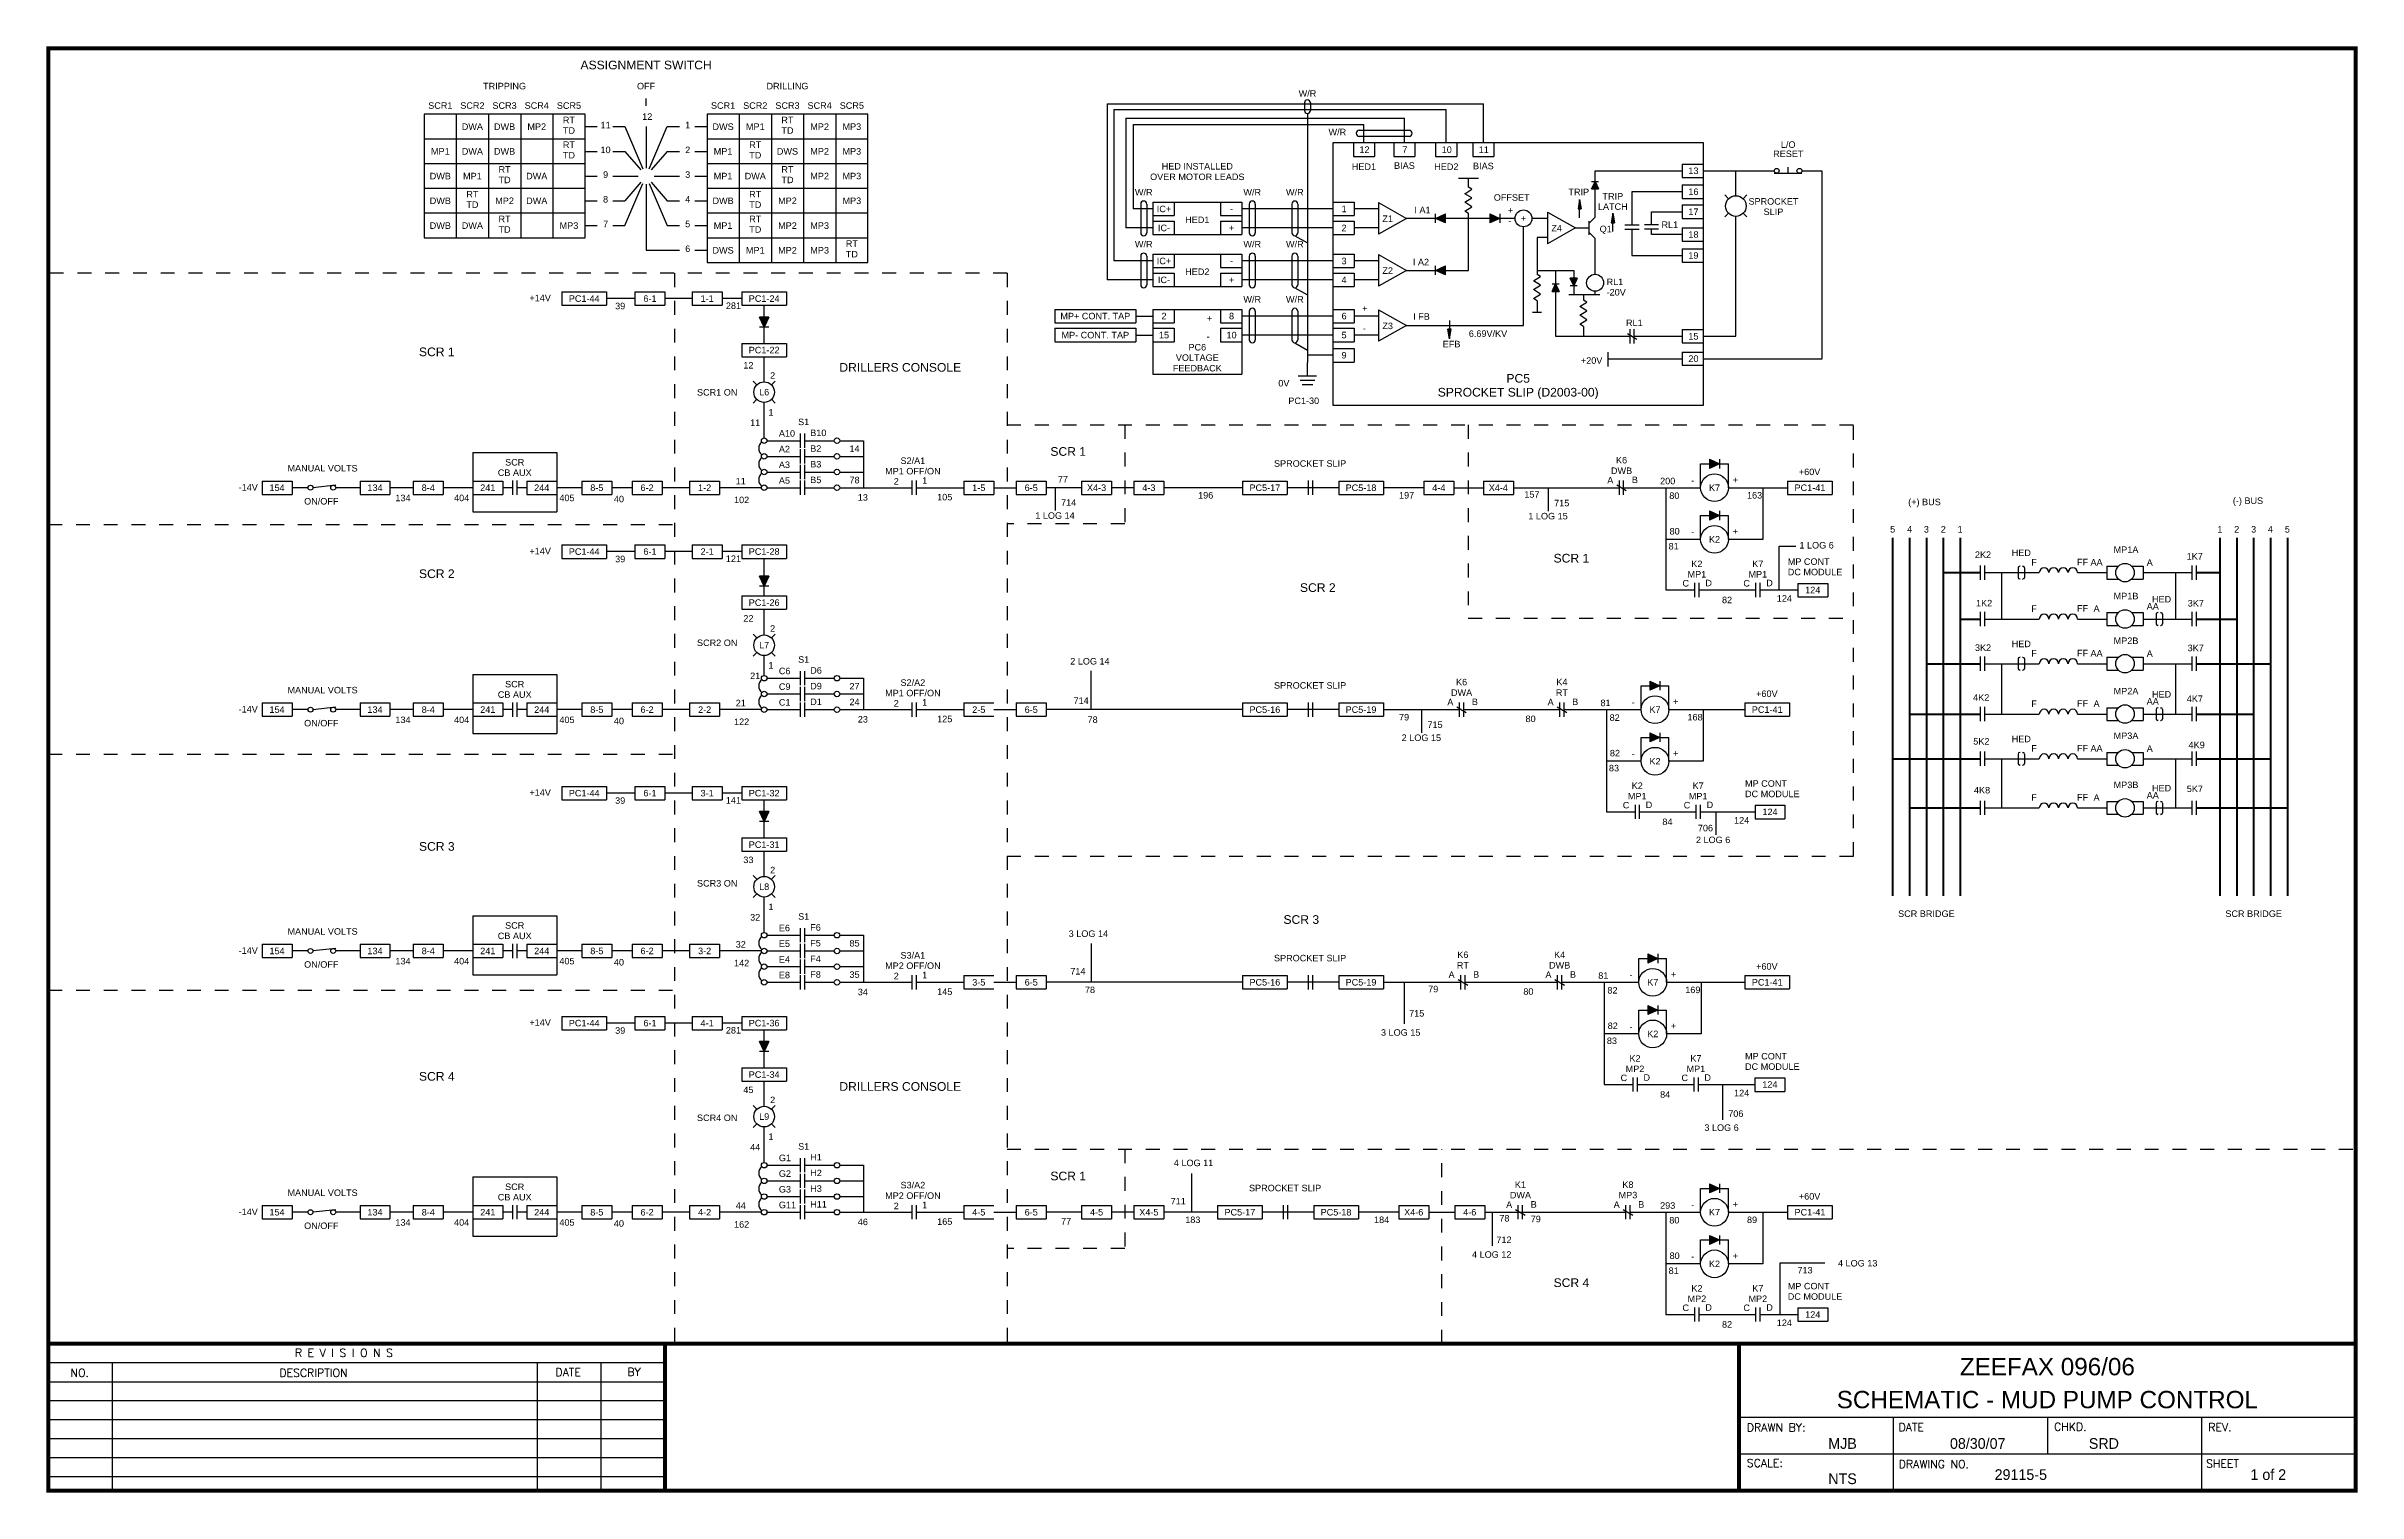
# Model space of a CAD drawing. Extents: x 1.6 to 18.3, y -2.3 to 8.1.
import ezdxf
from ezdxf.enums import TextEntityAlignment as Align

# ---------------------------------------------------------------- set-up
doc = ezdxf.new("R2010")
doc.units = 0
doc.header["$MEASUREMENT"] = 0
doc.linetypes.add('DASHED2', pattern=[0.375, 0.25, -0.125])
doc.layers.get('0').update_dxf_attribs({"linetype": 'CONTINUOUS'})
doc.layers.add('DRAWING', color=7, linetype='CONTINUOUS')
doc.styles.add('A1', font='A1.shx')
doc.styles.add('ROMAND', font='ROMAND.shx')
doc.styles.get("Standard").update_dxf_attribs({"font": 'ARIAL.TTF'})

msp = doc.modelspace()

# ---------------------------------------------------------------- texts
at = {"color": 7}
for s, height, style, p in [('R E V I S I O N S', 0.05763, 'ROMAND', (3.404, -1.339)), ('NO.', 0.0576, 'ROMAND', (1.786, -1.483)), ('DESCRIPTION', 0.05763, 'ROMAND', (3.292, -1.483)), ('DATE', 0.0576, 'ROMAND', (5.282, -1.479)), ('BY', 0.0576, 'ROMAND', (5.8, -1.477)), ('DRAWN BY:', 0.0576, 'ROMAND', (13.869, -1.877)), ('DATE', 0.0576, 'ROMAND', (14.963, -1.875)), ('CHKD.', 0.0576, 'ROMAND', (16.083, -1.872)), ('REV.', 0.0576, 'ROMAND', (17.195, -1.875)), ('MJB', 0.0769, 'A1', (14.456, -2.002)), ('08/30/07', 0.0769, 'A1', (15.333, -2.002)), ('SRD', 0.0769, 'A1', (16.334, -2.002)), ('SCALE:', 0.0576, 'ROMAND', (13.869, -2.133)), ('DRAWING NO.', 0.05763, 'ROMAND', (14.964, -2.141)), ('29115-5', 0.0769, 'A1', (15.655, -2.226)), ('SHEET', 0.0576, 'ROMAND', (17.179, -2.137)), ('1 of 2', 0.0769, 'A1', (17.499, -2.226)), ('NTS', 0.0769, 'A1', (14.456, -2.256))]:
    msp.add_text(s, height=height, dxfattribs=dict(at, style=style)).set_placement(p)
at = {"layer": 'DRAWING', "color": 7}
for s, height, p in [('ASSIGNMENT SWITCH', 0.0625, (5.935, 7.939)), ('TRIPPING', 0.0469, (4.915, 7.795)), ('OFF', 0.0469, (5.935, 7.795)), ('DRILLING', 0.0469, (6.954, 7.795)), ('W/R', 0.0469, (10.702, 7.742)), ('11', 0.0469, (5.643, 7.514)), ('1', 0.0469, (6.235, 7.514)), ('10', 0.0469, (5.643, 7.335)), ('2', 0.0469, (6.235, 7.335)), ('RESET', 0.0469, (14.168, 7.307)), ('L/O', 0.0469, (14.167, 7.373)), ('9', 0.0469, (5.643, 7.157)), ('3', 0.0469, (6.235, 7.157)), ('OVER MOTOR LEADS', 0.04688, (9.908, 7.141)), ('HED INSTALLED', 0.04688, (9.908, 7.217)), ('HED1', 0.0469, (11.109, 7.214)), ('BIAS', 0.0469, (11.401, 7.222)), ('HED2', 0.0469, (11.703, 7.214)), ('BIAS', 0.0469, (11.97, 7.219)), ('8', 0.0469, (5.643, 6.979)), ('4', 0.0469, (6.235, 6.979)), ('W/R', 0.0469, (9.522, 7.03)), ('W/R', 0.0469, (10.304, 7.03)), ('W/R', 0.0469, (10.611, 7.03)), ('TRIP', 0.0469, (12.903, 7.001)), ('SPROCKET', 0.0469, (14.061, 6.964)), ('7', 0.0469, (5.643, 6.801)), ('5', 0.0469, (6.235, 6.801)), ('HED1', 0.0469, (9.908, 6.831)), ('LATCH', 0.0469, (12.903, 6.926)), ('SLIP', 0.0469, (14.061, 6.889)), ('6', 0.0469, (6.235, 6.623)), ('W/R', 0.0469, (9.522, 6.656)), ('W/R', 0.0469, (10.304, 6.656)), ('W/R', 0.0469, (10.611, 6.656)), ('HED2', 0.0469, (9.908, 6.457)), ('W/R', 0.0469, (10.304, 6.258)), ('W/R', 0.0469, (10.611, 6.258)), ('VOLTAGE', 0.0469, (9.908, 5.838)), ('PC6', 0.0469, (9.908, 5.913)), ('FEEDBACK', 0.0469, (9.908, 5.762)), ('PC5', 0.0625, (12.221, 5.681)), ('SPROCKET SLIP (D2003-00)', 0.0625, (12.221, 5.581)), ('S1', 0.0469, (7.071, 5.375)), ('MANUAL VOLTS', 0.04688, (3.603, 5.041)), ('CB AUX', 0.0469, (4.988, 5.009)), ('SCR', 0.0469, (4.988, 5.084)), ('MP1 OFF/ON', 0.0469, (7.858, 5.02)), ('S2/A1', 0.0469, (7.858, 5.095)), ('SPROCKET SLIP', 0.04688, (10.721, 5.075)), ('DWB', 0.0469, (12.966, 5.023)), ('K6', 0.0469, (12.966, 5.099)), ('ON/OFF', 0.0469, (3.594, 4.803)), ('5', 0.0469, (14.92, 4.601)), ('4', 0.0469, (15.042, 4.601)), ('3', 0.0469, (15.163, 4.601)), ('2', 0.0469, (15.285, 4.601)), ('1', 0.0469, (15.406, 4.601)), ('1', 0.0469, (17.279, 4.601)), ('2', 0.0469, (17.4, 4.601)), ('3', 0.0469, (17.522, 4.601)), ('4', 0.0469, (17.643, 4.601)), ('5', 0.0469, (17.765, 4.601)), ('K2', 0.0469, (13.509, 4.352)), ('K7', 0.0469, (13.948, 4.352)), ('MP1', 0.0469, (13.509, 4.277)), ('MP1', 0.0469, (13.948, 4.277)), ('S1', 0.0469, (7.071, 3.663)), ('SCR', 0.0469, (4.988, 3.485)), ('S2/A2', 0.0469, (7.858, 3.496)), ('SPROCKET SLIP', 0.04688, (10.721, 3.476)), ('K6', 0.0469, (11.813, 3.5)), ('K4', 0.0469, (12.536, 3.5)), ('MANUAL VOLTS', 0.04688, (3.603, 3.442)), ('CB AUX', 0.0469, (4.988, 3.41)), ('MP1 OFF/ON', 0.0469, (7.858, 3.421)), ('DWA', 0.0469, (11.813, 3.424)), ('RT', 0.0469, (12.536, 3.424)), ('ON/OFF', 0.0469, (3.594, 3.204)), ('MP1', 0.0469, (13.079, 2.678)), ('K2', 0.0469, (13.079, 2.753)), ('MP1', 0.0469, (13.518, 2.678)), ('K7', 0.0469, (13.518, 2.753)), ('S1', 0.0469, (7.071, 1.811)), ('SCR BRIDGE', 0.0469, (15.163, 1.831)), ('SCR BRIDGE', 0.0469, (17.522, 1.831)), ('MANUAL VOLTS', 0.04688, (3.603, 1.703)), ('CB AUX', 0.0469, (4.988, 1.671)), ('SCR', 0.0469, (4.988, 1.746)), ('ON/OFF', 0.0469, (3.594, 1.465)), ('MP2 OFF/ON', 0.0469, (7.858, 1.456)), ('S3/A1', 0.0469, (7.858, 1.531)), ('SPROCKET SLIP', 0.04688, (10.721, 1.511)), ('RT', 0.0469, (11.822, 1.459)), ('K6', 0.0469, (11.822, 1.535)), ('DWB', 0.0469, (12.52, 1.459)), ('K4', 0.0469, (12.52, 1.535)), ('K2', 0.0469, (13.063, 0.788)), ('K7', 0.0469, (13.502, 0.788)), ('MP2', 0.0469, (13.063, 0.713)), ('MP1', 0.0469, (13.502, 0.713)), ('S1', 0.0469, (7.071, 0.154)), ('MANUAL VOLTS', 0.04688, (3.603, -0.18)), ('CB AUX', 0.0469, (4.988, -0.212)), ('SCR', 0.0469, (4.988, -0.137)), ('MP2 OFF/ON', 0.0469, (7.858, -0.201)), ('S3/A2', 0.0469, (7.858, -0.125)), ('SPROCKET SLIP', 0.04688, (10.541, -0.146)), ('DWA', 0.0469, (12.237, -0.197)), ('K1', 0.0469, (12.237, -0.122)), ('MP3', 0.0469, (13.012, -0.197)), ('K8', 0.0469, (13.012, -0.122)), ('ON/OFF', 0.0469, (3.594, -0.418)), ('K2', 0.0469, (13.509, -0.869)), ('K7', 0.0469, (13.948, -0.869)), ('MP2', 0.0469, (13.509, -0.944)), ('MP2', 0.0469, (13.948, -0.944))]:
    msp.add_text(s, height=height, dxfattribs=at).set_placement(p, align=Align.CENTER)
for s, height, p in [('SCR1', 0.0469, (4.452, 7.678)), ('SCR2', 0.0469, (4.683, 7.678)), ('SCR3', 0.0469, (4.915, 7.678)), ('SCR4', 0.0469, (5.147, 7.678)), ('SCR5', 0.0469, (5.379, 7.678)), ('SCR1', 0.0469, (6.49, 7.678)), ('SCR2', 0.0469, (6.722, 7.678)), ('SCR3', 0.0469, (6.954, 7.678)), ('SCR4', 0.0469, (7.186, 7.678)), ('SCR5', 0.0469, (7.418, 7.678)), ('DWA', 0.0469, (4.683, 7.526)), ('DWB', 0.0469, (4.915, 7.526)), ('MP2', 0.0469, (5.147, 7.526)), ('TD', 0.0469, (5.379, 7.498)), ('RT', 0.0469, (5.379, 7.574)), ('DWS', 0.0469, (6.49, 7.526)), ('MP1', 0.0469, (6.722, 7.526)), ('TD', 0.0469, (6.954, 7.498)), ('RT', 0.0469, (6.954, 7.574)), ('MP2', 0.0469, (7.186, 7.526)), ('MP3', 0.0469, (7.418, 7.526)), ('MP1', 0.0469, (4.452, 7.348)), ('DWA', 0.0469, (4.683, 7.348)), ('DWB', 0.0469, (4.915, 7.348)), ('TD', 0.0469, (5.379, 7.32)), ('RT', 0.0469, (5.379, 7.396)), ('MP1', 0.0469, (6.49, 7.348)), ('TD', 0.0469, (6.722, 7.32)), ('RT', 0.0469, (6.722, 7.396)), ('DWS', 0.0469, (6.954, 7.348)), ('MP2', 0.0469, (7.186, 7.348)), ('MP3', 0.0469, (7.418, 7.348)), ('12', 0.0469, (11.113, 7.36)), ('7', 0.0469, (11.404, 7.36)), ('10', 0.0469, (11.706, 7.36)), ('11', 0.0469, (11.973, 7.36)), ('DWB', 0.0469, (4.452, 7.17)), ('MP1', 0.0469, (4.683, 7.17)), ('TD', 0.0469, (4.915, 7.142)), ('RT', 0.0469, (4.915, 7.218)), ('DWA', 0.0469, (5.147, 7.17)), ('MP1', 0.0469, (6.49, 7.17)), ('DWA', 0.0469, (6.722, 7.17)), ('TD', 0.0469, (6.954, 7.142)), ('RT', 0.0469, (6.954, 7.218)), ('MP2', 0.0469, (7.186, 7.17)), ('MP3', 0.0469, (7.418, 7.17)), ('13', 0.0469, (13.484, 7.208)), ('DWB', 0.0469, (4.452, 6.992)), ('RT', 0.0469, (4.683, 7.039)), ('MP2', 0.0469, (4.915, 6.992)), ('DWA', 0.0469, (5.147, 6.992)), ('DWB', 0.0469, (6.49, 6.992)), ('RT', 0.0469, (6.722, 7.039)), ('MP2', 0.0469, (6.954, 6.992)), ('MP3', 0.0469, (7.418, 6.992)), ('16', 0.0469, (13.484, 7.057)), ('DWB', 0.0469, (4.452, 6.813)), ('DWA', 0.0469, (4.683, 6.813)), ('TD', 0.0469, (4.683, 6.964)), ('RT', 0.0469, (4.915, 6.861)), ('MP3', 0.0469, (5.379, 6.813)), ('MP1', 0.0469, (6.49, 6.813)), ('TD', 0.0469, (6.722, 6.964)), ('RT', 0.0469, (6.722, 6.861)), ('MP2', 0.0469, (6.954, 6.813)), ('MP3', 0.0469, (7.186, 6.813)), ('IC+', 0.0469, (9.668, 6.933)), ('-', 0.0469, (10.155, 6.933)), ('1', 0.0469, (10.966, 6.933)), ('+', 0.0469, (12.259, 6.865)), ('17', 0.0469, (13.484, 6.913)), ('TD', 0.0469, (4.915, 6.785)), ('TD', 0.0469, (6.722, 6.785)), ('RT', 0.0469, (7.418, 6.683)), ('IC-', 0.0469, (9.668, 6.796)), ('+', 0.0469, (10.155, 6.796)), ('2', 0.0469, (10.966, 6.796)), ('18', 0.0469, (13.484, 6.749)), ('DWS', 0.0469, (6.49, 6.635)), ('MP1', 0.0469, (6.722, 6.635)), ('MP2', 0.0469, (6.954, 6.635)), ('MP3', 0.0469, (7.186, 6.635)), ('TD', 0.0469, (7.418, 6.607)), ('IC+', 0.0469, (9.668, 6.558)), ('-', 0.0469, (10.155, 6.558)), ('3', 0.0469, (10.966, 6.558)), ('19', 0.0469, (13.484, 6.598)), ('IC-', 0.0469, (9.668, 6.422)), ('+', 0.0469, (10.155, 6.422)), ('4', 0.0469, (10.966, 6.422)), ('PC1-44', 0.0469, (5.489, 6.287)), ('6-1', 0.0469, (5.963, 6.287)), ('1-1', 0.0469, (6.375, 6.287)), ('PC1-24', 0.0469, (6.786, 6.287)), ('MP+ CONT. TAP', 0.04688, (9.173, 6.161)), ('2', 0.0469, (9.668, 6.161)), ('8', 0.0469, (10.155, 6.161)), ('6', 0.0469, (10.966, 6.161)), ('MP- CONT. TAP', 0.04688, (9.173, 6.024)), ('15', 0.0469, (9.668, 6.024)), ('10', 0.0469, (10.155, 6.024)), ('5', 0.0469, (10.966, 6.024)), ('15', 0.0469, (13.484, 6.015)), ('PC1-22', 0.0469, (6.786, 5.916)), ('9', 0.0469, (10.966, 5.879)), ('20', 0.0469, (13.484, 5.854)), ('L6', 0.0469, (6.786, 5.613)), ('154', 0.0469, (3.275, 4.924)), ('134', 0.0469, (3.981, 4.924)), ('8-4', 0.0469, (4.365, 4.924)), ('241', 0.0469, (4.794, 4.924)), ('244', 0.0469, (5.183, 4.924)), ('8-5', 0.0469, (5.58, 4.924)), ('6-2', 0.0469, (5.942, 4.924)), ('1-2', 0.0469, (6.357, 4.924)), ('1-5', 0.0469, (8.333, 4.924)), ('6-5', 0.0469, (8.711, 4.924)), ('X4-3', 0.0469, (9.182, 4.924)), ('4-3', 0.0469, (9.559, 4.924)), ('PC5-17', 0.0469, (10.395, 4.924)), ('PC5-18', 0.0469, (11.088, 4.924)), ('4-4', 0.0469, (11.649, 4.924)), ('X4-4', 0.0469, (12.078, 4.924)), ('K7', 0.0469, (13.636, 4.924)), ('PC1-41', 0.0469, (14.324, 4.924)), ('K2', 0.0469, (13.636, 4.552)), ('PC1-44', 0.0469, (5.489, 4.464)), ('6-1', 0.0469, (5.963, 4.464)), ('2-1', 0.0469, (6.375, 4.464)), ('PC1-28', 0.0469, (6.786, 4.464)), ('124', 0.0469, (14.344, 4.187)), ('PC1-26', 0.0469, (6.786, 4.096)), ('L7', 0.0469, (6.786, 3.79)), ('154', 0.0469, (3.275, 3.325)), ('134', 0.0469, (3.981, 3.325)), ('8-4', 0.0469, (4.365, 3.325)), ('241', 0.0469, (4.794, 3.325)), ('244', 0.0469, (5.183, 3.325)), ('8-5', 0.0469, (5.58, 3.325)), ('6-2', 0.0469, (5.942, 3.325)), ('2-2', 0.0469, (6.357, 3.325)), ('2-5', 0.0469, (8.333, 3.325)), ('6-5', 0.0469, (8.711, 3.325)), ('PC5-16', 0.0469, (10.395, 3.325)), ('PC5-19', 0.0469, (11.088, 3.325)), ('K7', 0.0469, (13.207, 3.325)), ('PC1-41', 0.0469, (14.016, 3.325)), ('K2', 0.0469, (13.207, 2.953)), ('PC1-44', 0.0469, (5.489, 2.723)), ('6-1', 0.0469, (5.963, 2.723)), ('3-1', 0.0469, (6.375, 2.723)), ('PC1-32', 0.0469, (6.786, 2.723)), ('124', 0.0469, (14.036, 2.588)), ('PC1-31', 0.0469, (6.786, 2.352)), ('L8', 0.0469, (6.786, 2.049)), ('154', 0.0469, (3.275, 1.586)), ('134', 0.0469, (3.981, 1.586)), ('8-4', 0.0469, (4.365, 1.586)), ('241', 0.0469, (4.794, 1.586)), ('244', 0.0469, (5.183, 1.586)), ('8-5', 0.0469, (5.58, 1.586)), ('6-2', 0.0469, (5.942, 1.586)), ('3-2', 0.0469, (6.357, 1.586)), ('3-5', 0.0469, (8.333, 1.36)), ('6-5', 0.0469, (8.711, 1.36)), ('PC5-16', 0.0469, (10.395, 1.36)), ('PC5-19', 0.0469, (11.088, 1.36)), ('K7', 0.0469, (13.191, 1.36)), ('PC1-41', 0.0469, (14.016, 1.36)), ('PC1-44', 0.0469, (5.489, 1.066)), ('6-1', 0.0469, (5.963, 1.066)), ('4-1', 0.0469, (6.375, 1.066)), ('PC1-36', 0.0469, (6.786, 1.066)), ('K2', 0.0469, (13.191, 0.988)), ('PC1-34', 0.0469, (6.786, 0.695)), ('124', 0.0469, (14.035, 0.623)), ('L9', 0.0469, (6.786, 0.392)), ('154', 0.0469, (3.275, -0.297)), ('134', 0.0469, (3.981, -0.297)), ('8-4', 0.0469, (4.365, -0.297)), ('241', 0.0469, (4.794, -0.297)), ('244', 0.0469, (5.183, -0.297)), ('8-5', 0.0469, (5.58, -0.297)), ('6-2', 0.0469, (5.942, -0.297)), ('4-2', 0.0469, (6.357, -0.297)), ('4-5', 0.0469, (8.333, -0.297)), ('6-5', 0.0469, (8.711, -0.297)), ('4-5', 0.0469, (9.182, -0.297)), ('X4-5', 0.0469, (9.559, -0.297)), ('PC5-17', 0.0469, (10.215, -0.297)), ('PC5-18', 0.0469, (10.908, -0.297)), ('X4-6', 0.0469, (11.468, -0.297)), ('4-6', 0.0469, (11.872, -0.297)), ('K7', 0.0469, (13.636, -0.297)), ('PC1-41', 0.0469, (14.324, -0.297)), ('K2', 0.0469, (13.636, -0.669)), ('124', 0.0469, (14.344, -1.034))]:
    msp.add_text(s, height=height, dxfattribs=at).set_placement(p, align=Align.MIDDLE_CENTER)
for s, height, p in [('12', 0.0469, (5.907, 7.575)), ('W/R', 0.0469, (10.854, 7.464)), ('OFFSET', 0.0469, (12.045, 6.992)), ('TRIP', 0.0469, (12.583, 7.032)), ('Z1', 0.0469, (11.242, 6.839)), ('I A1', 0.0469, (11.473, 6.902)), ('+', 0.0469, (12.147, 6.901)), ('-', 0.0469, (12.15, 6.824)), ('RL1', 0.0469, (13.254, 6.796)), ('Z4', 0.0469, (12.46, 6.771)), ('Q1', 0.0469, (12.808, 6.765)), ('Z2', 0.0469, (11.242, 6.465)), ('I A2', 0.0469, (11.462, 6.527)), ('-20V', 0.0469, (12.858, 6.309)), ('RL1', 0.0469, (12.858, 6.384)), ('+14V', 0.0469, (5.094, 6.268)), ('39', 0.0469, (5.712, 6.21)), ('281', 0.0469, (6.51, 6.212)), ('+', 0.0469, (11.096, 6.193)), ('I FB', 0.0469, (11.464, 6.134)), ('+', 0.0469, (9.976, 6.123)), ('-', 0.0469, (9.976, 5.991)), ('-', 0.0469, (11.101, 6.049)), ('Z3', 0.0469, (11.242, 6.067)), ('6.69V/KV', 0.0469, (11.865, 6.011)), ('RL1', 0.0469, (12.998, 6.089)), ('SCR 1', 0.0625, (4.298, 5.872)), ('EFB', 0.0469, (11.677, 5.936)), ('+20V', 0.0469, (12.673, 5.817)), ('12', 0.0469, (6.636, 5.783)), ('2', 0.0469, (6.829, 5.709)), ('DRILLERS CONSOLE', 0.0625, (7.328, 5.76)), ('0V', 0.0469, (10.492, 5.654)), ('SCR1 ON', 0.0469, (6.302, 5.588)), ('PC1-30', 0.0469, (10.564, 5.527)), ('11', 0.0469, (6.685, 5.369)), ('1', 0.0469, (6.817, 5.444)), ('A10', 0.0469, (6.892, 5.292)), ('B10', 0.0469, (7.118, 5.296)), ('A2', 0.0469, (6.892, 5.179)), ('B2', 0.0469, (7.118, 5.183)), ('14', 0.0469, (7.401, 5.182)), ('SCR 1', 0.0625, (8.849, 5.154)), ('A3', 0.0469, (6.892, 5.066)), ('A5', 0.0469, (6.892, 4.953)), ('B3', 0.0469, (7.118, 5.07)), ('B5', 0.0469, (7.118, 4.957)), ('78', 0.0469, (7.401, 4.956)), ('1', 0.0469, (7.925, 4.953)), ('77', 0.0469, (8.903, 4.961)), ('A', 0.0469, (12.863, 4.955)), ('B', 0.0469, (13.04, 4.957)), ('+60V', 0.0469, (14.244, 5.015)), ('-14V', 0.0469, (2.998, 4.903)), ('134', 0.0469, (4.128, 4.827)), ('404', 0.0469, (4.551, 4.827)), ('405', 0.0469, (5.31, 4.827)), ('40', 0.0469, (5.703, 4.819)), ('102', 0.0469, (6.569, 4.813)), ('11', 0.0469, (6.581, 4.948)), ('13', 0.0469, (7.461, 4.831)), ('2', 0.0469, (7.72, 4.946)), ('105', 0.0469, (8.033, 4.833)), ('714', 0.0469, (8.926, 4.794)), ('196', 0.0469, (9.914, 4.846)), ('197', 0.0469, (11.362, 4.846)), ('157', 0.0469, (12.265, 4.852)), ('715', 0.0469, (12.48, 4.79)), ('200', 0.0469, (13.244, 4.949)), ('80', 0.0469, (13.31, 4.843)), ('-', 0.0469, (13.468, 4.953)), ('+', 0.0469, (13.767, 4.958)), ('163', 0.0469, (13.87, 4.846)), ('(+) BUS', 0.0469, (15.032, 4.798)), ('(-) BUS', 0.0469, (17.372, 4.807)), ('1 LOG 14', 0.0469, (8.74, 4.7)), ('1 LOG 15', 0.0469, (12.294, 4.696)), ('81', 0.0469, (13.305, 4.479)), ('80', 0.0469, (13.312, 4.587)), ('-', 0.0469, (13.468, 4.582)), ('+', 0.0469, (13.767, 4.586)), ('1 LOG 6', 0.0469, (14.248, 4.486)), ('MP1A', 0.0469, (16.513, 4.454)), ('SCR 2', 0.0625, (4.298, 4.273)), ('+14V', 0.0469, (5.094, 4.444)), ('39', 0.0469, (5.712, 4.387)), ('121', 0.0469, (6.51, 4.389)), ('SCR 1', 0.0625, (12.476, 4.385)), ('MP CONT', 0.0469, (14.164, 4.368)), ('DC MODULE', 0.0469, (14.164, 4.293)), ('2K2', 0.0469, (15.513, 4.418)), ('HED', 0.0469, (15.778, 4.431)), ('F', 0.0469, (15.919, 4.363)), ('FF', 0.0469, (16.249, 4.365)), ('AA', 0.0469, (16.346, 4.363)), ('A', 0.0469, (16.751, 4.361)), ('1K7', 0.0469, (17.039, 4.406)), ('SCR 2', 0.0625, (10.648, 4.173)), ('C', 0.0469, (13.405, 4.212)), ('D', 0.0469, (13.57, 4.214)), ('C', 0.0469, (13.844, 4.212)), ('D', 0.0469, (14.009, 4.214)), ('MP1B', 0.0469, (16.513, 4.12)), ('22', 0.0469, (6.636, 3.959)), ('82', 0.0469, (13.69, 4.092)), ('124', 0.0469, (14.085, 4.103)), ('1K2', 0.0469, (15.521, 4.069)), ('F', 0.0469, (15.919, 4.029)), ('FF', 0.0469, (16.249, 4.031)), ('A', 0.0469, (16.368, 4.029)), ('AA', 0.0469, (16.751, 4.046)), ('HED', 0.0469, (16.789, 4.097)), ('3K7', 0.0469, (17.047, 4.068)), ('2', 0.0469, (6.829, 3.886)), ('MP2B', 0.0469, (16.513, 3.798)), ('SCR2 ON', 0.0469, (6.302, 3.783)), ('1', 0.0469, (6.817, 3.621)), ('2 LOG 14', 0.0469, (8.992, 3.65)), ('3K2', 0.0469, (15.513, 3.748)), ('HED', 0.0469, (15.778, 3.775)), ('F', 0.0469, (15.919, 3.707)), ('FF', 0.0469, (16.249, 3.709)), ('AA', 0.0469, (16.346, 3.707)), ('A', 0.0469, (16.751, 3.705)), ('3K7', 0.0469, (17.046, 3.746)), ('21', 0.0469, (6.685, 3.545)), ('C6', 0.0469, (6.892, 3.58)), ('C9', 0.0469, (6.892, 3.467)), ('D6', 0.0469, (7.118, 3.584)), ('D9', 0.0469, (7.118, 3.471)), ('27', 0.0469, (7.401, 3.47)), ('-14V', 0.0469, (2.998, 3.304)), ('21', 0.0469, (6.581, 3.349)), ('C1', 0.0469, (6.892, 3.354)), ('D1', 0.0469, (7.118, 3.358)), ('24', 0.0469, (7.401, 3.357)), ('2', 0.0469, (7.72, 3.347)), ('1', 0.0469, (7.925, 3.354)), ('714', 0.0469, (9.016, 3.366)), ('A', 0.0469, (11.71, 3.356)), ('B', 0.0469, (11.887, 3.358)), ('A', 0.0469, (12.433, 3.356)), ('B', 0.0469, (12.61, 3.358)), ('81', 0.0469, (12.814, 3.35)), ('-', 0.0469, (13.039, 3.354)), ('+', 0.0469, (13.337, 3.359)), ('+60V', 0.0469, (13.936, 3.416)), ('4K2', 0.0469, (15.5, 3.389)), ('F', 0.0469, (15.919, 3.344)), ('FF', 0.0469, (16.249, 3.346)), ('A', 0.0469, (16.368, 3.344)), ('MP2A', 0.0469, (16.513, 3.435)), ('AA', 0.0469, (16.751, 3.361)), ('HED', 0.0469, (16.789, 3.412)), ('4K7', 0.0469, (17.04, 3.38)), ('134', 0.0469, (4.128, 3.228)), ('404', 0.0469, (4.551, 3.228)), ('405', 0.0469, (5.31, 3.228)), ('40', 0.0469, (5.703, 3.22)), ('122', 0.0469, (6.569, 3.214)), ('23', 0.0469, (7.461, 3.232)), ('125', 0.0469, (8.033, 3.234)), ('78', 0.0469, (9.117, 3.229)), ('79', 0.0469, (11.362, 3.247)), ('715', 0.0469, (11.567, 3.193)), ('80', 0.0469, (12.274, 3.235)), ('82', 0.0469, (12.88, 3.244)), ('168', 0.0469, (13.441, 3.247)), ('2 LOG 15', 0.0469, (11.381, 3.099)), ('82', 0.0469, (12.882, 2.988)), ('-', 0.0469, (13.039, 2.983)), ('+', 0.0469, (13.337, 2.987)), ('5K2', 0.0469, (15.501, 3.073)), ('HED', 0.0469, (15.778, 3.09)), ('F', 0.0469, (15.919, 3.022)), ('FF', 0.0469, (16.249, 3.024)), ('AA', 0.0469, (16.346, 3.022)), ('MP3A', 0.0469, (16.513, 3.113)), ('A', 0.0469, (16.751, 3.02)), ('4K9', 0.0469, (17.053, 3.047)), ('83', 0.0469, (12.875, 2.88)), ('+14V', 0.0469, (5.094, 2.704)), ('39', 0.0469, (5.712, 2.646)), ('141', 0.0469, (6.51, 2.648)), ('MP CONT', 0.0469, (13.856, 2.769)), ('DC MODULE', 0.0469, (13.856, 2.694)), ('4K8', 0.0469, (15.506, 2.721)), ('F', 0.0469, (15.919, 2.668)), ('FF', 0.0469, (16.249, 2.67)), ('A', 0.0469, (16.368, 2.668)), ('MP3B', 0.0469, (16.513, 2.759)), ('AA', 0.0469, (16.751, 2.684)), ('HED', 0.0469, (16.789, 2.736)), ('5K7', 0.0469, (17.04, 2.731)), ('C', 0.0469, (12.975, 2.613)), ('D', 0.0469, (13.14, 2.615)), ('84', 0.0469, (13.26, 2.493)), ('C', 0.0469, (13.414, 2.613)), ('D', 0.0469, (13.579, 2.615)), ('124', 0.0469, (13.777, 2.504)), ('SCR 3', 0.0625, (4.298, 2.308)), ('2 LOG 6', 0.0469, (13.502, 2.363)), ('706', 0.0469, (13.516, 2.448)), ('33', 0.0469, (6.636, 2.219)), ('2', 0.0469, (6.829, 2.145)), ('SCR3 ON', 0.0469, (6.302, 2.05)), ('32', 0.0469, (6.685, 1.805)), ('1', 0.0469, (6.817, 1.88)), ('SCR 3', 0.0625, (10.529, 1.781)), ('E6', 0.0469, (6.892, 1.728)), ('F6', 0.0469, (7.118, 1.732)), ('F5', 0.0469, (7.118, 1.619)), ('3 LOG 14', 0.0469, (8.981, 1.687)), ('-14V', 0.0469, (2.998, 1.565)), ('134', 0.0469, (4.128, 1.489)), ('404', 0.0469, (4.551, 1.489)), ('405', 0.0469, (5.31, 1.489)), ('40', 0.0469, (5.703, 1.481)), ('142', 0.0469, (6.569, 1.475)), ('32', 0.0469, (6.581, 1.61)), ('E5', 0.0469, (6.892, 1.615)), ('E4', 0.0469, (6.892, 1.502)), ('F4', 0.0469, (7.118, 1.506)), ('85', 0.0469, (7.401, 1.618)), ('E8', 0.0469, (6.892, 1.389)), ('F8', 0.0469, (7.118, 1.393)), ('35', 0.0469, (7.401, 1.392)), ('2', 0.0469, (7.72, 1.382)), ('1', 0.0469, (7.925, 1.389)), ('714', 0.0469, (8.993, 1.416)), ('79', 0.0469, (11.572, 1.288)), ('A', 0.0469, (11.719, 1.391)), ('B', 0.0469, (11.896, 1.393)), ('A', 0.0469, (12.417, 1.391)), ('B', 0.0469, (12.594, 1.393)), ('81', 0.0469, (12.798, 1.385)), ('-', 0.0469, (13.023, 1.389)), ('+', 0.0469, (13.321, 1.394)), ('+60V', 0.0469, (13.936, 1.451)), ('34', 0.0469, (7.461, 1.267)), ('145', 0.0469, (8.033, 1.269)), ('78', 0.0469, (9.098, 1.282)), ('80', 0.0469, (12.258, 1.27)), ('82', 0.0469, (12.864, 1.279)), ('169', 0.0469, (13.425, 1.282)), ('+14V', 0.0469, (5.094, 1.047)), ('39', 0.0469, (5.712, 0.989)), ('281', 0.0469, (6.51, 0.991)), ('3 LOG 15', 0.0469, (11.232, 0.975)), ('715', 0.0469, (11.435, 1.113)), ('82', 0.0469, (12.866, 1.023)), ('-', 0.0469, (13.023, 1.018)), ('+', 0.0469, (13.321, 1.022)), ('83', 0.0469, (12.86, 0.915)), ('MP CONT', 0.0469, (13.856, 0.804)), ('SCR 4', 0.0625, (4.298, 0.651)), ('C', 0.0469, (12.959, 0.648)), ('D', 0.0469, (13.124, 0.65)), ('C', 0.0469, (13.398, 0.648)), ('D', 0.0469, (13.563, 0.65)), ('DC MODULE', 0.0469, (13.856, 0.729)), ('45', 0.0469, (6.636, 0.562)), ('2', 0.0469, (6.829, 0.489)), ('DRILLERS CONSOLE', 0.0625, (7.328, 0.578)), ('84', 0.0469, (13.244, 0.528)), ('124', 0.0469, (13.777, 0.539)), ('SCR4 ON', 0.0469, (6.302, 0.36)), ('3 LOG 6', 0.0469, (13.563, 0.289)), ('706', 0.0469, (13.735, 0.39)), ('44', 0.0469, (6.685, 0.148)), ('1', 0.0469, (6.817, 0.224)), ('G1', 0.0469, (6.892, 0.071)), ('G2', 0.0469, (6.892, -0.042)), ('H1', 0.0469, (7.118, 0.076)), ('H2', 0.0469, (7.118, -0.037)), ('4 LOG 11', 0.0469, (9.739, 0.035)), ('G3', 0.0469, (6.892, -0.155)), ('H3', 0.0469, (7.118, -0.15)), ('SCR 1', 0.0625, (8.849, -0.067)), ('+60V', 0.0469, (14.244, -0.206)), ('-14V', 0.0469, (2.998, -0.318)), ('44', 0.0469, (6.581, -0.273)), ('G11', 0.0469, (6.892, -0.268)), ('H11', 0.0469, (7.118, -0.263)), ('2', 0.0469, (7.72, -0.275)), ('1', 0.0469, (7.925, -0.268)), ('711', 0.0469, (9.716, -0.241)), ('183', 0.0469, (9.821, -0.375)), ('184', 0.0469, (11.182, -0.375)), ('78', 0.0469, (12.085, -0.364)), ('A', 0.0469, (12.134, -0.266)), ('79', 0.0469, (12.311, -0.369)), ('B', 0.0469, (12.311, -0.264)), ('A', 0.0469, (12.909, -0.266)), ('B', 0.0469, (13.086, -0.264)), ('293', 0.0469, (13.244, -0.272)), ('80', 0.0469, (13.31, -0.378)), ('-', 0.0469, (13.468, -0.267)), ('+', 0.0469, (13.767, -0.263)), ('89', 0.0469, (13.87, -0.375)), ('134', 0.0469, (4.128, -0.394)), ('404', 0.0469, (4.551, -0.394)), ('405', 0.0469, (5.31, -0.394)), ('40', 0.0469, (5.703, -0.401)), ('162', 0.0469, (6.569, -0.408)), ('46', 0.0469, (7.461, -0.39)), ('165', 0.0469, (8.033, -0.388)), ('77', 0.0469, (8.926, -0.386)), ('712', 0.0469, (12.064, -0.519)), ('4 LOG 12', 0.0469, (11.888, -0.625)), ('80', 0.0469, (13.312, -0.634)), ('-', 0.0469, (13.468, -0.639)), ('+', 0.0469, (13.767, -0.635)), ('4 LOG 13', 0.0469, (14.526, -0.688)), ('SCR 4', 0.0625, (12.476, -0.836)), ('81', 0.0469, (13.305, -0.742)), ('MP CONT', 0.0469, (14.164, -0.853)), ('713', 0.0469, (14.234, -0.738)), ('C', 0.0469, (13.405, -1.009)), ('D', 0.0469, (13.57, -1.007)), ('C', 0.0469, (13.844, -1.009)), ('D', 0.0469, (14.009, -1.007)), ('DC MODULE', 0.0469, (14.164, -0.928)), ('82', 0.0469, (13.69, -1.129)), ('124', 0.0469, (14.085, -1.117))]:
    msp.add_text(s, height=height, dxfattribs=at).set_placement(p)
at = {"layer": 'DRAWING', "color": 7, "linetype": 'ByBlock'}
msp.add_text('ZEEFAX 096/06', height=0.125, dxfattribs=at).set_placement((16.035, -1.472), align=Align.CENTER)
msp.add_text('SCHEMATIC - MUD PUMP CONTROL', height=0.125, dxfattribs=at).set_placement((16.035, -1.647), align=Align.MIDDLE_CENTER)

# ---------------------------------------------------------------- blocks, each defined once
blk = doc.blocks.new('npcap')
for p, q in [((0, 0.051), (0, -0.051)), ((0.031, 0.051), (0.031, -0.051))]:
    blk.add_line(p, q)
blk = doc.blocks.new('diode')
blk.add_hatch(color=256).paths.add_polyline_path([(0.072, 0), (0, 0.033), (0, -0.033)])
for p, q in [((0, 0.033), (0.072, 0)), ((0, 0.033), (0, -0.033)), ((0.072, 0), (0, -0.033)), ((0.072, 0.033), (0.072, -0.033))]:
    blk.add_line(p, q)
blk = doc.blocks.new('connection')
blk.add_circle((0.074, 0), 0.0744)
blk = doc.blocks.new('N_C_contact')
for p, q in [((0.051, 0.031), (-0.051, 0.031)), ((0.051, 0), (-0.051, 0)), ((-0.02, -0.019), (0.02, 0.05))]:
    blk.add_line(p, q)
blk = doc.blocks.new('coil')
for centre in [(0.046, 0), (0.138, 0), (0.23, 0), (0.322, 0)]:
    blk.add_arc(centre, 0.046, 0, 180)
blk = doc.blocks.new('resistor')
for p, q in [((0, 0), (0.016, 0.025)), ((0.016, 0.025), (0.047, -0.025)), ((0.047, -0.025), (0.08, 0.025)), ((0.08, 0.025), (0.111, -0.025)), ((0.111, -0.025), (0.142, 0.025)), ((0.142, 0.025), (0.174, -0.025)), ((0.174, -0.025), (0.189, 0))]:
    blk.add_line(p, q)
blk = doc.blocks.new('pot_arrow')
blk.add_hatch(color=256).paths.add_polyline_path([(-0.068, 0.011), (-0.068, -0.011), (0, 0)])
for p, q in [((-0.068, 0.011), (-0.068, -0.011)), ((0, 0), (-0.068, 0.011)), ((0, 0), (-0.068, -0.011))]:
    blk.add_line(p, q)
blk = doc.blocks.new('gnd')
for p, q in [((0, -0.099), (0, 0)), ((0.066, -0.099), (-0.066, -0.099)), ((0.053, -0.13), (-0.053, -0.13)), ((0.039, -0.161), (-0.039, -0.161))]:
    blk.add_line(p, q)

# ---------------------------------------------------------------- linework, layer by layer
at = {"color": 7}
for p, q in [((1.626, -1.244), (1.626, -2.304)), ((1.626, -1.381), (6.071, -1.381)), ((2.087, -1.381), (2.087, -2.304)), ((5.149, -1.381), (5.149, -2.304)), ((5.61, -1.381), (5.61, -2.304)), ((1.626, -1.518), (6.071, -1.518)), ((1.626, -1.654), (6.071, -1.654)), ((1.626, -1.791), (6.071, -1.791)), ((13.813, -1.774), (18.258, -1.774)), ((14.924, -1.774), (14.924, -2.304)), ((16.035, -1.774), (16.035, -2.039)), ((17.147, -1.774), (17.147, -2.304)), ((1.626, -1.928), (6.071, -1.928)), ((1.626, -2.065), (6.071, -2.065)), ((13.813, -2.039), (18.258, -2.039)), ((1.626, -2.202), (6.071, -2.202))]:
    msp.add_line(p, q, dxfattribs=at)
at = {"color": 7, "const_width": 0.0288}
msp.add_lwpolyline([(18.258, -2.304), (18.258, 8.091), (1.626, 8.091), (1.626, -2.304)], close=True, dxfattribs=at)
for points in [[(1.626, -1.244), (18.258, -1.244)], [(6.071, -1.244), (6.071, -2.304)], [(13.813, -2.304), (13.813, -1.244)]]:
    msp.add_lwpolyline(points, dxfattribs=at)
at = {"layer": 'DRAWING', "color": 7}
for p, q in [((5.935, 7.675), (5.935, 7.73)), ((9.258, 7.691), (9.258, 6.422)), ((9.258, 7.691), (11.97, 7.691)), ((10.68, 7.697), (10.68, 7.643)), ((10.723, 7.697), (10.723, 7.643)), ((11.97, 7.409), (11.97, 7.691)), ((4.336, 7.615), (4.336, 6.724)), ((5.495, 7.615), (4.336, 7.615)), ((4.567, 7.615), (4.567, 6.724)), ((4.799, 7.615), (4.799, 6.724)), ((5.031, 7.615), (5.031, 6.724)), ((5.263, 7.615), (5.263, 6.724)), ((5.495, 6.724), (5.495, 7.615)), ((5.495, 7.526), (5.583, 7.526)), ((5.695, 7.526), (5.783, 7.526)), ((5.783, 7.526), (5.912, 7.223)), ((5.935, 7.526), (5.935, 7.228)), ((5.958, 7.223), (6.087, 7.526)), ((6.087, 7.526), (6.175, 7.526)), ((6.287, 7.526), (6.375, 7.526)), ((6.375, 7.615), (6.375, 6.546)), ((7.534, 7.615), (6.375, 7.615)), ((6.606, 7.615), (6.606, 6.546)), ((6.838, 7.615), (6.838, 6.546)), ((7.07, 7.615), (7.07, 6.546)), ((7.302, 7.615), (7.302, 6.546)), ((7.534, 6.546), (7.534, 7.615)), ((9.306, 7.649), (11.703, 7.649)), ((9.306, 7.649), (9.306, 6.558)), ((9.392, 7.587), (9.392, 6.796)), ((9.392, 7.587), (11.401, 7.587)), ((9.445, 7.542), (11.109, 7.542)), ((9.445, 7.542), (9.445, 6.933)), ((10.702, 7.622), (10.702, 5.826)), ((11.075, 7.5), (11.435, 7.5)), ((11.109, 7.409), (11.109, 7.542)), ((11.401, 7.409), (11.401, 7.587)), ((11.703, 7.409), (11.703, 7.649)), ((5.495, 7.437), (4.336, 7.437)), ((5.495, 7.348), (5.583, 7.348)), ((5.695, 7.348), (5.783, 7.348)), ((5.783, 7.348), (5.897, 7.214)), ((6.087, 7.348), (5.972, 7.214)), ((6.087, 7.348), (6.175, 7.348)), ((6.287, 7.348), (6.375, 7.348)), ((7.534, 7.437), (6.375, 7.437)), ((10.886, 7.409), (10.886, 5.52)), ((13.557, 7.409), (10.886, 7.409)), ((11.033, 7.409), (11.033, 7.312)), ((11.075, 7.457), (11.435, 7.457)), ((11.186, 7.409), (11.186, 7.312)), ((11.324, 7.409), (11.324, 7.312)), ((11.477, 7.409), (11.477, 7.312)), ((11.626, 7.409), (11.626, 7.312)), ((11.779, 7.409), (11.779, 7.312)), ((11.893, 7.409), (11.893, 7.312)), ((12.046, 7.409), (12.046, 7.312)), ((13.557, 5.52), (13.557, 7.409)), ((5.495, 7.259), (4.336, 7.259)), ((5.495, 7.17), (5.583, 7.17)), ((5.695, 7.17), (5.877, 7.17)), ((5.993, 7.17), (6.175, 7.17)), ((6.287, 7.17), (6.375, 7.17)), ((7.534, 7.259), (6.375, 7.259)), ((11.033, 7.312), (11.186, 7.312)), ((11.324, 7.312), (11.477, 7.312)), ((11.626, 7.312), (11.779, 7.312)), ((11.893, 7.312), (12.046, 7.312)), ((12.775, 7.208), (13.404, 7.208)), ((12.775, 6.873), (12.775, 7.208)), ((13.404, 7.256), (13.557, 7.256)), ((13.404, 7.256), (13.404, 7.16)), ((13.557, 7.208), (14.066, 7.208)), ((13.79, 7.029), (13.79, 7.208)), ((14.066, 7.19), (14.266, 7.19)), ((14.166, 7.19), (14.166, 7.234)), ((14.266, 7.208), (14.41, 7.208)), ((14.41, 7.208), (14.41, 5.855)), ((5.495, 7.081), (4.336, 7.081)), ((5.897, 7.126), (5.783, 6.992)), ((5.783, 6.813), (5.912, 7.116)), ((5.935, 7.112), (5.935, 6.635)), ((5.958, 7.116), (6.087, 6.813)), ((5.972, 7.126), (6.087, 6.992)), ((7.534, 7.081), (6.375, 7.081)), ((11.79, 7.155), (11.935, 7.155)), ((11.862, 7.09), (11.862, 7.155)), ((12.664, 6.869), (12.664, 7.001)), ((13.404, 7.057), (13.041, 7.057)), ((13.041, 7.057), (13.041, 6.819)), ((13.404, 7.16), (13.557, 7.16)), ((13.404, 7.106), (13.557, 7.106)), ((13.404, 7.106), (13.404, 7.009)), ((13.404, 7.009), (13.557, 7.009)), ((13.737, 7.007), (13.71, 7.034)), ((13.842, 7.007), (13.869, 7.034)), ((5.495, 6.902), (4.336, 6.902)), ((5.495, 6.992), (5.583, 6.992)), ((5.695, 6.992), (5.783, 6.992)), ((6.087, 6.992), (6.175, 6.992)), ((6.287, 6.992), (6.375, 6.992)), ((7.534, 6.902), (6.375, 6.902)), ((9.588, 6.933), (9.445, 6.933)), ((9.501, 6.968), (9.501, 6.762)), ((9.544, 6.968), (9.544, 6.762)), ((9.588, 6.981), (10.228, 6.981)), ((9.588, 6.981), (9.588, 6.748)), ((9.588, 6.885), (9.741, 6.885)), ((9.588, 6.845), (9.741, 6.845)), ((9.741, 6.981), (9.741, 6.885)), ((9.741, 6.845), (9.741, 6.748)), ((10.075, 6.981), (10.075, 6.885)), ((10.075, 6.885), (10.228, 6.885)), ((10.075, 6.845), (10.228, 6.845)), ((10.075, 6.845), (10.075, 6.748)), ((10.228, 6.981), (10.228, 6.748)), ((10.886, 6.933), (10.228, 6.933)), ((10.283, 6.968), (10.283, 6.762)), ((10.326, 6.968), (10.326, 6.762)), ((10.589, 6.968), (10.589, 6.762)), ((10.633, 6.968), (10.633, 6.762)), ((10.886, 6.981), (11.038, 6.981)), ((10.886, 6.885), (11.038, 6.885)), ((10.886, 6.845), (11.038, 6.845)), ((11.038, 6.981), (11.038, 6.885)), ((11.214, 6.933), (11.038, 6.933)), ((11.038, 6.845), (11.038, 6.748)), ((11.214, 6.979), (11.214, 6.751)), ((11.214, 6.979), (11.416, 6.865)), ((11.416, 6.865), (11.214, 6.751)), ((12.198, 6.865), (11.416, 6.865)), ((11.862, 6.49), (11.862, 6.901)), ((12.433, 6.865), (12.32, 6.865)), ((12.433, 6.91), (12.635, 6.796)), ((12.433, 6.91), (12.433, 6.682)), ((12.729, 6.827), (12.775, 6.873)), ((12.729, 6.845), (12.729, 6.747)), ((12.903, 6.77), (12.903, 6.902)), ((13.182, 6.913), (13.404, 6.913)), ((13.182, 6.822), (13.182, 6.913)), ((13.404, 6.962), (13.557, 6.962)), ((13.404, 6.962), (13.404, 6.865)), ((13.404, 6.865), (13.557, 6.865)), ((13.737, 6.902), (13.71, 6.875)), ((13.79, 6.015), (13.79, 6.88)), ((13.842, 6.902), (13.869, 6.875)), ((4.336, 6.724), (5.495, 6.724)), ((5.495, 6.813), (5.583, 6.813)), ((5.695, 6.813), (5.783, 6.813)), ((6.087, 6.813), (6.175, 6.813)), ((6.287, 6.813), (6.375, 6.813)), ((6.375, 6.724), (7.534, 6.724)), ((9.588, 6.796), (9.392, 6.796)), ((9.588, 6.748), (10.228, 6.748)), ((10.886, 6.796), (10.228, 6.796)), ((10.611, 6.74), (10.702, 6.688)), ((10.886, 6.748), (11.038, 6.748)), ((11.214, 6.796), (11.038, 6.796)), ((12.259, 6.093), (12.259, 6.804)), ((12.433, 6.728), (12.357, 6.728)), ((12.357, 6.728), (12.357, 6.461)), ((12.635, 6.796), (12.433, 6.682)), ((12.635, 6.796), (12.729, 6.796)), ((12.729, 6.765), (12.775, 6.719)), ((12.775, 6.462), (12.775, 6.719)), ((13.041, 6.788), (13.041, 6.598)), ((13.182, 6.749), (13.182, 6.79)), ((13.404, 6.749), (13.182, 6.749)), ((13.404, 6.797), (13.557, 6.797)), ((13.404, 6.797), (13.404, 6.7)), ((13.404, 6.7), (13.557, 6.7)), ((5.935, 6.635), (6.175, 6.635)), ((6.287, 6.635), (6.375, 6.635)), ((6.375, 6.546), (7.534, 6.546)), ((9.588, 6.558), (9.306, 6.558)), ((9.588, 6.558), (9.445, 6.558)), ((9.501, 6.593), (9.501, 6.387)), ((9.544, 6.593), (9.544, 6.387)), ((9.588, 6.607), (10.228, 6.607)), ((9.588, 6.607), (9.588, 6.373)), ((9.588, 6.51), (9.741, 6.51)), ((9.741, 6.607), (9.741, 6.51)), ((10.075, 6.607), (10.075, 6.51)), ((10.075, 6.51), (10.228, 6.51)), ((10.228, 6.607), (10.228, 6.373)), ((10.886, 6.558), (10.228, 6.558)), ((10.283, 6.593), (10.283, 6.387)), ((10.326, 6.593), (10.326, 6.387)), ((10.589, 6.593), (10.589, 6.387)), ((10.633, 6.593), (10.633, 6.387)), ((10.886, 6.607), (11.038, 6.607)), ((10.886, 6.51), (11.038, 6.51)), ((11.038, 6.607), (11.038, 6.51)), ((11.214, 6.558), (11.038, 6.558)), ((11.214, 6.604), (11.416, 6.49)), ((11.214, 6.604), (11.214, 6.376)), ((13.041, 6.598), (13.404, 6.598)), ((13.404, 6.646), (13.557, 6.646)), ((13.404, 6.646), (13.404, 6.549)), ((13.404, 6.549), (13.557, 6.549)), ((5.328, 6.335), (5.65, 6.335)), ((5.328, 6.335), (5.328, 6.239)), ((5.65, 6.335), (5.65, 6.239)), ((5.855, 6.335), (6.071, 6.335)), ((5.855, 6.335), (5.855, 6.239)), ((6.071, 6.335), (6.071, 6.239)), ((6.267, 6.335), (6.483, 6.335)), ((6.267, 6.335), (6.267, 6.239)), ((6.483, 6.335), (6.483, 6.239)), ((6.625, 6.335), (6.947, 6.335)), ((6.625, 6.335), (6.625, 6.239)), ((6.947, 6.335), (6.947, 6.239)), ((9.588, 6.422), (9.258, 6.422)), ((9.588, 6.47), (9.741, 6.47)), ((9.588, 6.373), (10.228, 6.373)), ((9.741, 6.47), (9.741, 6.373)), ((10.075, 6.47), (10.228, 6.47)), ((10.075, 6.47), (10.075, 6.373)), ((10.886, 6.422), (10.228, 6.422)), ((10.611, 6.365), (10.702, 6.313)), ((10.886, 6.47), (11.038, 6.47)), ((10.886, 6.373), (11.038, 6.373)), ((11.038, 6.47), (11.038, 6.373)), ((11.214, 6.422), (11.038, 6.422)), ((11.416, 6.49), (11.214, 6.376)), ((11.416, 6.49), (11.862, 6.49)), ((12.357, 6.489), (12.621, 6.489)), ((12.491, 6.489), (12.491, 6.015)), ((12.621, 6.489), (12.621, 6.317)), ((12.775, 6.317), (12.775, 6.34)), ((5.328, 6.239), (5.65, 6.239)), ((5.855, 6.287), (5.65, 6.287)), ((5.855, 6.239), (6.071, 6.239)), ((6.267, 6.287), (6.071, 6.287)), ((6.267, 6.239), (6.483, 6.239)), ((6.625, 6.287), (6.483, 6.287)), ((6.625, 6.239), (6.947, 6.239)), ((6.786, 5.964), (6.786, 6.239)), ((8.88, 6.209), (9.466, 6.209)), ((8.88, 6.209), (8.88, 6.113)), ((9.466, 6.209), (9.466, 6.113)), ((9.588, 6.209), (10.228, 6.209)), ((9.588, 6.209), (9.588, 5.742)), ((9.741, 6.209), (9.741, 6.113)), ((10.075, 6.209), (10.075, 6.113)), ((10.228, 6.209), (10.228, 5.742)), ((10.283, 6.196), (10.283, 5.99)), ((10.326, 6.196), (10.326, 5.99)), ((10.589, 6.196), (10.589, 5.99)), ((10.633, 6.196), (10.633, 5.99)), ((10.886, 6.209), (11.038, 6.209)), ((11.038, 6.209), (11.038, 6.113)), ((11.214, 6.207), (11.416, 6.093)), ((11.214, 6.207), (11.214, 5.979)), ((12.325, 6.19), (12.389, 6.19)), ((12.357, 6.272), (12.357, 6.194)), ((12.586, 6.317), (12.81, 6.317)), ((12.691, 6.317), (12.691, 6.276)), ((8.88, 6.113), (9.466, 6.113)), ((8.88, 6.073), (9.466, 6.073)), ((8.88, 6.073), (8.88, 5.976)), ((9.466, 6.161), (9.588, 6.161)), ((9.466, 6.073), (9.466, 5.976)), ((9.466, 6.024), (9.588, 6.024)), ((9.588, 6.113), (9.741, 6.113)), ((9.588, 6.073), (9.741, 6.073)), ((9.741, 6.073), (9.741, 5.976)), ((10.075, 6.113), (10.228, 6.113)), ((10.075, 6.073), (10.075, 5.976)), ((10.075, 6.073), (10.228, 6.073)), ((10.886, 6.161), (10.228, 6.161)), ((10.886, 6.024), (10.228, 6.024)), ((10.886, 6.113), (11.038, 6.113)), ((10.886, 6.073), (11.038, 6.073)), ((11.214, 6.161), (11.038, 6.161)), ((11.038, 6.073), (11.038, 5.976)), ((11.214, 6.024), (11.038, 6.024)), ((11.416, 6.093), (11.214, 5.979)), ((11.416, 6.093), (12.259, 6.093)), ((11.726, 6.13), (11.726, 5.998)), ((12.491, 6.015), (13.027, 6.015)), ((12.691, 6.087), (12.691, 6.015)), ((13.058, 6.015), (13.404, 6.015)), ((13.404, 6.064), (13.557, 6.064)), ((13.404, 6.064), (13.404, 5.967)), ((13.557, 6.015), (13.79, 6.015)), ((6.625, 5.964), (6.947, 5.964)), ((6.625, 5.964), (6.625, 5.868)), ((6.625, 5.868), (6.947, 5.868)), ((6.786, 5.688), (6.786, 5.868)), ((6.947, 5.964), (6.947, 5.868)), ((8.88, 5.976), (9.466, 5.976)), ((9.588, 5.976), (9.741, 5.976)), ((10.075, 5.976), (10.228, 5.976)), ((10.611, 5.968), (10.702, 5.916)), ((10.886, 5.879), (10.702, 5.879)), ((10.886, 5.976), (11.038, 5.976)), ((10.886, 5.927), (11.038, 5.927)), ((11.038, 5.927), (11.038, 5.83)), ((12.867, 5.901), (12.867, 5.798)), ((12.867, 5.854), (13.404, 5.854)), ((13.404, 5.967), (13.557, 5.967)), ((13.404, 5.902), (13.557, 5.902)), ((13.404, 5.902), (13.404, 5.806)), ((13.557, 5.854), (14.411, 5.854)), ((6.733, 5.666), (6.706, 5.693)), ((6.838, 5.666), (6.865, 5.693)), ((9.588, 5.742), (10.228, 5.742)), ((10.886, 5.83), (11.038, 5.83)), ((13.404, 5.806), (13.557, 5.806)), ((6.733, 5.561), (6.706, 5.534)), ((6.786, 5.283), (6.786, 5.539)), ((6.838, 5.561), (6.865, 5.534)), ((10.886, 5.52), (13.557, 5.52)), ((4.686, 5.178), (5.291, 5.178)), ((4.686, 5.178), (4.686, 4.751)), ((5.291, 5.178), (5.291, 4.751)), ((6.806, 5.263), (7.046, 5.263)), ((7.077, 5.263), (7.291, 5.263)), ((7.33, 5.263), (7.501, 5.263)), ((7.501, 5.263), (7.501, 4.924)), ((6.806, 5.15), (7.046, 5.15)), ((6.806, 5.037), (7.046, 5.037)), ((7.077, 5.15), (7.291, 5.15)), ((7.077, 5.037), (7.291, 5.037)), ((7.33, 5.15), (7.501, 5.15)), ((7.33, 5.037), (7.501, 5.037)), ((13.536, 4.924), (13.536, 5.096)), ((13.536, 5.096), (13.736, 5.096)), ((13.736, 4.924), (13.736, 5.096)), ((3.167, 4.972), (3.383, 4.972)), ((3.167, 4.972), (3.167, 4.876)), ((3.167, 4.876), (3.383, 4.876)), ((3.383, 4.972), (3.383, 4.876)), ((3.498, 4.924), (3.383, 4.924)), ((3.533, 4.926), (3.698, 4.944)), ((3.873, 4.924), (3.698, 4.924)), ((3.873, 4.972), (4.089, 4.972)), ((3.873, 4.972), (3.873, 4.876)), ((3.873, 4.876), (4.089, 4.876)), ((4.089, 4.972), (4.089, 4.876)), ((4.257, 4.924), (4.089, 4.924)), ((4.257, 4.972), (4.473, 4.972)), ((4.257, 4.972), (4.257, 4.876)), ((4.257, 4.876), (4.473, 4.876)), ((4.473, 4.972), (4.473, 4.876)), ((4.686, 4.924), (4.473, 4.924)), ((4.686, 4.972), (4.902, 4.972)), ((4.686, 4.876), (4.902, 4.876)), ((4.902, 4.972), (4.902, 4.876)), ((4.973, 4.924), (4.902, 4.924)), ((5.075, 4.924), (5.004, 4.924)), ((5.075, 4.972), (5.291, 4.972)), ((5.075, 4.972), (5.075, 4.876)), ((5.075, 4.876), (5.291, 4.876)), ((5.472, 4.924), (5.291, 4.924)), ((5.472, 4.972), (5.688, 4.972)), ((5.472, 4.972), (5.472, 4.876)), ((5.472, 4.876), (5.688, 4.876)), ((5.688, 4.972), (5.688, 4.876)), ((5.834, 4.924), (5.688, 4.924)), ((5.834, 4.972), (6.05, 4.972)), ((5.834, 4.972), (5.834, 4.876)), ((5.834, 4.876), (6.05, 4.876)), ((6.05, 4.972), (6.05, 4.876)), ((6.249, 4.924), (6.05, 4.924)), ((6.249, 4.972), (6.465, 4.972)), ((6.249, 4.972), (6.249, 4.876)), ((6.249, 4.876), (6.465, 4.876)), ((6.465, 4.972), (6.465, 4.876)), ((6.766, 4.924), (6.465, 4.924)), ((6.806, 4.924), (7.046, 4.924)), ((7.077, 4.924), (7.291, 4.924)), ((7.33, 4.924), (7.851, 4.924)), ((7.882, 4.924), (8.225, 4.924)), ((8.225, 4.972), (8.441, 4.972)), ((8.225, 4.972), (8.225, 4.876)), ((8.225, 4.876), (8.441, 4.876)), ((8.441, 4.972), (8.441, 4.876)), ((8.441, 4.924), (8.603, 4.924)), ((8.603, 4.972), (8.819, 4.972)), ((8.603, 4.972), (8.603, 4.876)), ((8.603, 4.876), (8.819, 4.876)), ((8.819, 4.972), (8.819, 4.876)), ((9.074, 4.924), (8.819, 4.924)), ((8.884, 4.925), (8.884, 4.759)), ((9.074, 4.972), (9.29, 4.972)), ((9.074, 4.972), (9.074, 4.876)), ((9.074, 4.876), (9.29, 4.876)), ((9.29, 4.972), (9.29, 4.876)), ((9.451, 4.924), (9.29, 4.924)), ((9.451, 4.972), (9.451, 4.876)), ((9.451, 4.972), (9.667, 4.972)), ((9.451, 4.876), (9.667, 4.876)), ((9.667, 4.972), (9.667, 4.876)), ((10.234, 4.924), (9.667, 4.924)), ((10.234, 4.972), (10.556, 4.972)), ((10.234, 4.972), (10.234, 4.876)), ((10.234, 4.876), (10.556, 4.876)), ((10.556, 4.972), (10.556, 4.876)), ((10.927, 4.924), (10.556, 4.924)), ((10.927, 4.972), (11.249, 4.972)), ((10.927, 4.972), (10.927, 4.876)), ((10.927, 4.876), (11.249, 4.876)), ((11.249, 4.972), (11.249, 4.876)), ((11.541, 4.924), (11.249, 4.924)), ((11.541, 4.972), (11.756, 4.972)), ((11.541, 4.972), (11.541, 4.876)), ((11.541, 4.876), (11.756, 4.876)), ((11.756, 4.972), (11.756, 4.876)), ((11.756, 4.924), (11.97, 4.924)), ((11.97, 4.972), (12.186, 4.972)), ((11.97, 4.972), (11.97, 4.876)), ((11.97, 4.876), (12.186, 4.876)), ((12.186, 4.972), (12.186, 4.876)), ((12.186, 4.924), (12.59, 4.924)), ((12.437, 4.921), (12.437, 4.755)), ((12.53, 4.924), (12.95, 4.924)), ((12.982, 4.924), (13.536, 4.924)), ((13.286, 4.924), (13.286, 4.187)), ((13.736, 4.924), (14.163, 4.924)), ((13.985, 4.924), (13.985, 4.552)), ((14.163, 4.972), (14.485, 4.972)), ((14.163, 4.972), (14.163, 4.876)), ((14.163, 4.876), (14.485, 4.876)), ((14.485, 4.972), (14.485, 4.876)), ((4.686, 4.751), (5.291, 4.751)), ((13.536, 4.552), (13.536, 4.724)), ((13.536, 4.724), (13.736, 4.724)), ((13.736, 4.552), (13.736, 4.724)), ((5.328, 4.512), (5.65, 4.512)), ((5.328, 4.512), (5.328, 4.415)), ((5.65, 4.512), (5.65, 4.415)), ((5.855, 4.512), (6.071, 4.512)), ((5.855, 4.512), (5.855, 4.415)), ((6.071, 4.512), (6.071, 4.415)), ((6.267, 4.512), (6.483, 4.512)), ((6.267, 4.512), (6.267, 4.415)), ((6.483, 4.512), (6.483, 4.415)), ((6.625, 4.512), (6.947, 4.512)), ((6.625, 4.512), (6.625, 4.415)), ((6.947, 4.512), (6.947, 4.415)), ((13.536, 4.552), (13.286, 4.552)), ((13.985, 4.552), (13.736, 4.552)), ((14.103, 4.187), (14.103, 4.502)), ((14.103, 4.502), (14.221, 4.502)), ((5.328, 4.415), (5.65, 4.415)), ((5.855, 4.464), (5.65, 4.464)), ((5.855, 4.415), (6.071, 4.415)), ((6.267, 4.464), (6.071, 4.464)), ((6.267, 4.415), (6.483, 4.415)), ((6.625, 4.464), (6.483, 4.464)), ((6.625, 4.415), (6.947, 4.415)), ((6.786, 4.144), (6.786, 4.415)), ((15.825, 4.346), (15.825, 4.278)), ((15.839, 4.358), (15.836, 4.358)), ((15.856, 4.358), (15.859, 4.358)), ((15.871, 4.346), (15.871, 4.278)), ((16.464, 4.358), (16.464, 4.266)), ((16.464, 4.358), (16.547, 4.358)), ((16.644, 4.358), (16.726, 4.358)), ((16.726, 4.358), (16.726, 4.266)), ((13.286, 4.187), (13.492, 4.187)), ((13.524, 4.187), (13.931, 4.187)), ((13.963, 4.187), (14.236, 4.187)), ((14.236, 4.235), (14.236, 4.138)), ((14.236, 4.235), (14.452, 4.235)), ((14.452, 4.235), (14.452, 4.138)), ((15.582, 4.312), (15.977, 4.312)), ((15.705, 4.312), (15.705, 3.978)), ((15.839, 4.266), (15.836, 4.266)), ((15.856, 4.266), (15.859, 4.266)), ((16.253, 4.312), (16.464, 4.312)), ((16.464, 4.266), (16.547, 4.266)), ((16.644, 4.266), (16.726, 4.266)), ((16.726, 4.312), (17.077, 4.312)), ((16.96, 3.978), (16.96, 4.312)), ((6.625, 4.144), (6.947, 4.144)), ((6.625, 4.144), (6.625, 4.048)), ((6.625, 4.048), (6.947, 4.048)), ((6.786, 3.864), (6.786, 4.048)), ((6.947, 4.144), (6.947, 4.048)), ((14.236, 4.138), (14.452, 4.138)), ((16.464, 4.024), (16.547, 4.024)), ((16.464, 4.024), (16.464, 3.932)), ((16.644, 4.024), (16.726, 4.024)), ((16.726, 4.024), (16.726, 3.932)), ((16.819, 4.012), (16.819, 3.944)), ((16.834, 4.024), (16.831, 4.024)), ((16.851, 4.024), (16.854, 4.024)), ((16.866, 4.012), (16.866, 3.944)), ((6.733, 3.842), (6.706, 3.869)), ((6.838, 3.842), (6.865, 3.869)), ((15.582, 3.978), (15.977, 3.978)), ((16.253, 3.978), (16.464, 3.978)), ((16.299, 3.978), (16.42, 3.978)), ((16.464, 3.932), (16.547, 3.932)), ((16.644, 3.932), (16.726, 3.932)), ((16.726, 3.978), (17.077, 3.978)), ((16.834, 3.932), (16.831, 3.932)), ((16.851, 3.932), (16.854, 3.932)), ((6.733, 3.737), (6.706, 3.71)), ((6.786, 3.571), (6.786, 3.715)), ((6.838, 3.737), (6.865, 3.71)), ((15.825, 3.69), (15.825, 3.622)), ((15.839, 3.702), (15.836, 3.702)), ((15.856, 3.702), (15.859, 3.702)), ((15.871, 3.69), (15.871, 3.622)), ((16.464, 3.702), (16.464, 3.61)), ((16.464, 3.702), (16.547, 3.702)), ((16.644, 3.702), (16.726, 3.702)), ((16.726, 3.702), (16.726, 3.61)), ((4.686, 3.579), (5.291, 3.579)), ((4.686, 3.579), (4.686, 3.152)), ((5.291, 3.579), (5.291, 3.152)), ((6.806, 3.551), (7.046, 3.551)), ((7.077, 3.551), (7.291, 3.551)), ((7.33, 3.551), (7.501, 3.551)), ((7.501, 3.551), (7.501, 3.325)), ((9.141, 3.605), (9.141, 3.325)), ((15.582, 3.656), (15.977, 3.656)), ((15.705, 3.656), (15.705, 3.293)), ((15.839, 3.61), (15.836, 3.61)), ((15.856, 3.61), (15.859, 3.61)), ((16.253, 3.656), (16.464, 3.656)), ((16.299, 3.656), (16.42, 3.656)), ((16.464, 3.61), (16.547, 3.61)), ((16.644, 3.61), (16.726, 3.61)), ((16.726, 3.656), (17.077, 3.656)), ((16.96, 3.293), (16.96, 3.656)), ((3.167, 3.373), (3.383, 3.373)), ((3.167, 3.373), (3.167, 3.277)), ((3.383, 3.373), (3.383, 3.277)), ((3.533, 3.327), (3.698, 3.345)), ((3.873, 3.373), (4.089, 3.373)), ((3.873, 3.373), (3.873, 3.277)), ((4.089, 3.373), (4.089, 3.277)), ((4.257, 3.373), (4.473, 3.373)), ((4.257, 3.373), (4.257, 3.277)), ((4.473, 3.373), (4.473, 3.277)), ((4.686, 3.373), (4.902, 3.373)), ((4.902, 3.373), (4.902, 3.277)), ((5.075, 3.373), (5.291, 3.373)), ((5.075, 3.373), (5.075, 3.277)), ((5.472, 3.373), (5.688, 3.373)), ((5.472, 3.373), (5.472, 3.277)), ((5.688, 3.373), (5.688, 3.277)), ((5.834, 3.373), (6.05, 3.373)), ((5.834, 3.373), (5.834, 3.277)), ((6.05, 3.373), (6.05, 3.277)), ((6.249, 3.373), (6.465, 3.373)), ((6.249, 3.373), (6.249, 3.277)), ((6.465, 3.373), (6.465, 3.277)), ((6.806, 3.438), (7.046, 3.438)), ((7.077, 3.438), (7.291, 3.438)), ((7.33, 3.438), (7.501, 3.438)), ((8.225, 3.373), (8.441, 3.373)), ((8.225, 3.373), (8.225, 3.277)), ((8.603, 3.373), (8.819, 3.373)), ((8.603, 3.373), (8.603, 3.277)), ((8.819, 3.373), (8.819, 3.277)), ((10.234, 3.373), (10.556, 3.373)), ((10.234, 3.373), (10.234, 3.277)), ((10.556, 3.373), (10.556, 3.277)), ((10.927, 3.373), (11.249, 3.373)), ((10.927, 3.373), (10.927, 3.277)), ((11.249, 3.373), (11.249, 3.277)), ((13.107, 3.497), (13.307, 3.497)), ((13.107, 3.325), (13.107, 3.497)), ((13.307, 3.325), (13.307, 3.497)), ((13.855, 3.373), (14.177, 3.373)), ((13.855, 3.373), (13.855, 3.277)), ((14.177, 3.373), (14.177, 3.277)), ((16.464, 3.339), (16.464, 3.247)), ((16.464, 3.339), (16.547, 3.339)), ((16.644, 3.339), (16.726, 3.339)), ((16.726, 3.339), (16.726, 3.247)), ((16.834, 3.339), (16.831, 3.339)), ((16.851, 3.339), (16.854, 3.339)), ((3.167, 3.277), (3.383, 3.277)), ((3.498, 3.325), (3.383, 3.325)), ((3.873, 3.325), (3.698, 3.325)), ((3.873, 3.277), (4.089, 3.277)), ((4.257, 3.325), (4.089, 3.325)), ((4.257, 3.277), (4.473, 3.277)), ((4.686, 3.325), (4.473, 3.325)), ((4.686, 3.277), (4.902, 3.277)), ((4.973, 3.325), (4.902, 3.325)), ((5.075, 3.325), (5.004, 3.325)), ((5.075, 3.277), (5.291, 3.277)), ((5.472, 3.325), (5.291, 3.325)), ((5.472, 3.277), (5.688, 3.277)), ((5.834, 3.325), (5.688, 3.325)), ((5.834, 3.277), (6.05, 3.277)), ((6.249, 3.325), (6.05, 3.325)), ((6.249, 3.277), (6.465, 3.277)), ((6.766, 3.325), (6.465, 3.325)), ((6.806, 3.325), (7.046, 3.325)), ((7.077, 3.325), (7.291, 3.325)), ((7.33, 3.325), (7.851, 3.325)), ((7.882, 3.325), (8.225, 3.325)), ((8.225, 3.277), (8.441, 3.277)), ((8.441, 3.325), (8.603, 3.325)), ((8.603, 3.277), (8.819, 3.277)), ((10.234, 3.325), (8.819, 3.325)), ((10.234, 3.277), (10.556, 3.277)), ((10.927, 3.325), (10.556, 3.325)), ((10.927, 3.277), (11.249, 3.277)), ((11.249, 3.325), (11.797, 3.325)), ((11.524, 3.325), (11.524, 3.158)), ((11.828, 3.325), (12.521, 3.325)), ((12.552, 3.325), (13.107, 3.325)), ((12.857, 3.325), (12.857, 2.588)), ((13.307, 3.325), (13.855, 3.325)), ((13.555, 3.325), (13.555, 2.953)), ((13.855, 3.277), (14.177, 3.277)), ((15.582, 3.293), (15.977, 3.293)), ((16.253, 3.293), (16.464, 3.293)), ((16.299, 3.293), (16.42, 3.293)), ((16.464, 3.247), (16.547, 3.247)), ((16.644, 3.247), (16.726, 3.247)), ((16.726, 3.293), (17.077, 3.293)), ((16.819, 3.327), (16.819, 3.259)), ((16.834, 3.247), (16.831, 3.247)), ((16.851, 3.247), (16.854, 3.247)), ((16.866, 3.327), (16.866, 3.259)), ((4.686, 3.152), (5.291, 3.152)), ((13.107, 3.125), (13.307, 3.125)), ((13.107, 2.953), (13.107, 3.125)), ((13.307, 2.953), (13.307, 3.125)), ((15.825, 3.005), (15.825, 2.937)), ((15.839, 3.017), (15.836, 3.017)), ((15.856, 3.017), (15.859, 3.017)), ((15.871, 3.005), (15.871, 2.937)), ((16.464, 3.017), (16.464, 2.925)), ((16.464, 3.017), (16.547, 3.017)), ((16.644, 3.017), (16.726, 3.017)), ((16.726, 3.017), (16.726, 2.925)), ((13.107, 2.953), (12.857, 2.953)), ((13.555, 2.953), (13.307, 2.953)), ((15.582, 2.971), (15.977, 2.971)), ((15.705, 2.971), (15.705, 2.617)), ((15.839, 2.925), (15.836, 2.925)), ((15.856, 2.925), (15.859, 2.925)), ((16.253, 2.971), (16.464, 2.971)), ((16.299, 2.971), (16.42, 2.971)), ((16.464, 2.925), (16.547, 2.925)), ((16.644, 2.925), (16.726, 2.925)), ((16.726, 2.971), (17.077, 2.971)), ((16.96, 2.617), (16.96, 2.971)), ((5.328, 2.771), (5.65, 2.771)), ((5.328, 2.771), (5.328, 2.675)), ((5.328, 2.675), (5.65, 2.675)), ((5.65, 2.771), (5.65, 2.675)), ((5.855, 2.723), (5.65, 2.723)), ((5.855, 2.771), (6.071, 2.771)), ((5.855, 2.771), (5.855, 2.675)), ((5.855, 2.675), (6.071, 2.675)), ((6.071, 2.771), (6.071, 2.675)), ((6.267, 2.723), (6.071, 2.723)), ((6.267, 2.771), (6.483, 2.771)), ((6.267, 2.771), (6.267, 2.675)), ((6.267, 2.675), (6.483, 2.675)), ((6.483, 2.771), (6.483, 2.675)), ((6.625, 2.723), (6.483, 2.723)), ((6.625, 2.771), (6.947, 2.771)), ((6.625, 2.771), (6.625, 2.675)), ((6.625, 2.675), (6.947, 2.675)), ((6.786, 2.4), (6.786, 2.675)), ((6.947, 2.771), (6.947, 2.675)), ((12.857, 2.588), (13.063, 2.588)), ((13.094, 2.588), (13.502, 2.588)), ((13.533, 2.588), (13.928, 2.588)), ((13.646, 2.588), (13.646, 2.422)), ((13.928, 2.636), (14.144, 2.636)), ((13.928, 2.636), (13.928, 2.539)), ((13.928, 2.539), (14.144, 2.539)), ((14.144, 2.636), (14.144, 2.539)), ((15.582, 2.617), (15.977, 2.617)), ((16.253, 2.617), (16.464, 2.617)), ((16.299, 2.617), (16.42, 2.617)), ((16.464, 2.662), (16.464, 2.571)), ((16.464, 2.662), (16.547, 2.662)), ((16.464, 2.571), (16.547, 2.571)), ((16.644, 2.662), (16.726, 2.662)), ((16.644, 2.571), (16.726, 2.571)), ((16.726, 2.662), (16.726, 2.571)), ((16.726, 2.617), (17.077, 2.617)), ((16.819, 2.651), (16.819, 2.582)), ((16.834, 2.662), (16.831, 2.662)), ((16.834, 2.571), (16.831, 2.571)), ((16.851, 2.662), (16.854, 2.662)), ((16.851, 2.571), (16.854, 2.571)), ((16.866, 2.651), (16.866, 2.582)), ((6.625, 2.4), (6.947, 2.4)), ((6.625, 2.4), (6.625, 2.304)), ((6.947, 2.4), (6.947, 2.304)), ((6.625, 2.304), (6.947, 2.304)), ((6.786, 2.124), (6.786, 2.304)), ((6.733, 2.102), (6.706, 2.129)), ((6.838, 2.102), (6.865, 2.129)), ((4.686, 1.84), (5.291, 1.84)), ((4.686, 1.84), (4.686, 1.413)), ((5.291, 1.84), (5.291, 1.413)), ((6.733, 1.997), (6.706, 1.97)), ((6.786, 1.719), (6.786, 1.975)), ((6.838, 1.997), (6.865, 1.97)), ((6.806, 1.699), (7.046, 1.699)), ((7.077, 1.699), (7.291, 1.699)), ((7.33, 1.699), (7.501, 1.699)), ((7.501, 1.699), (7.501, 1.36)), ((3.167, 1.634), (3.383, 1.634)), ((3.167, 1.634), (3.167, 1.538)), ((3.167, 1.538), (3.383, 1.538)), ((3.383, 1.634), (3.383, 1.538)), ((3.498, 1.586), (3.383, 1.586)), ((3.533, 1.588), (3.698, 1.606)), ((3.873, 1.586), (3.698, 1.586)), ((3.873, 1.634), (4.089, 1.634)), ((3.873, 1.634), (3.873, 1.538)), ((3.873, 1.538), (4.089, 1.538)), ((4.089, 1.634), (4.089, 1.538)), ((4.257, 1.586), (4.089, 1.586)), ((4.257, 1.634), (4.473, 1.634)), ((4.257, 1.634), (4.257, 1.538)), ((4.257, 1.538), (4.473, 1.538)), ((4.473, 1.634), (4.473, 1.538)), ((4.686, 1.586), (4.473, 1.586)), ((4.686, 1.634), (4.902, 1.634)), ((4.686, 1.538), (4.902, 1.538)), ((4.902, 1.634), (4.902, 1.538)), ((4.973, 1.586), (4.902, 1.586)), ((5.075, 1.586), (5.004, 1.586)), ((5.075, 1.634), (5.291, 1.634)), ((5.075, 1.634), (5.075, 1.538)), ((5.075, 1.538), (5.291, 1.538)), ((5.472, 1.586), (5.291, 1.586)), ((5.472, 1.634), (5.688, 1.634)), ((5.472, 1.634), (5.472, 1.538)), ((5.472, 1.538), (5.688, 1.538)), ((5.688, 1.634), (5.688, 1.538)), ((5.834, 1.586), (5.688, 1.586)), ((5.834, 1.634), (6.05, 1.634)), ((5.834, 1.634), (5.834, 1.538)), ((5.834, 1.538), (6.05, 1.538)), ((6.05, 1.634), (6.05, 1.538)), ((6.249, 1.586), (6.05, 1.586)), ((6.249, 1.634), (6.465, 1.634)), ((6.249, 1.634), (6.249, 1.538)), ((6.249, 1.538), (6.465, 1.538)), ((6.465, 1.634), (6.465, 1.538)), ((6.766, 1.586), (6.465, 1.586)), ((6.806, 1.586), (7.046, 1.586)), ((7.077, 1.586), (7.291, 1.586)), ((7.33, 1.586), (7.501, 1.586)), ((9.143, 1.64), (9.143, 1.36)), ((13.091, 1.532), (13.291, 1.532)), ((13.091, 1.36), (13.091, 1.532)), ((13.291, 1.36), (13.291, 1.532)), ((4.686, 1.413), (5.291, 1.413)), ((6.806, 1.473), (7.046, 1.473)), ((6.806, 1.36), (7.046, 1.36)), ((7.077, 1.473), (7.291, 1.473)), ((7.077, 1.36), (7.291, 1.36)), ((7.33, 1.473), (7.501, 1.473)), ((7.33, 1.36), (7.851, 1.36)), ((7.882, 1.36), (8.225, 1.36)), ((8.225, 1.408), (8.441, 1.408)), ((8.225, 1.408), (8.225, 1.312)), ((8.441, 1.36), (8.603, 1.36)), ((8.603, 1.408), (8.819, 1.408)), ((8.603, 1.408), (8.603, 1.312)), ((8.819, 1.408), (8.819, 1.312)), ((10.234, 1.36), (8.819, 1.36)), ((10.234, 1.408), (10.556, 1.408)), ((10.234, 1.408), (10.234, 1.312)), ((10.556, 1.408), (10.556, 1.312)), ((10.927, 1.36), (10.556, 1.36)), ((10.927, 1.408), (11.249, 1.408)), ((10.927, 1.408), (10.927, 1.312)), ((11.249, 1.408), (11.249, 1.312)), ((11.249, 1.36), (11.807, 1.36)), ((11.398, 1.358), (11.398, 1.061)), ((11.838, 1.36), (12.505, 1.36)), ((12.536, 1.36), (13.091, 1.36)), ((12.841, 1.36), (12.841, 0.623)), ((13.291, 1.36), (13.855, 1.36)), ((13.54, 1.36), (13.54, 0.988)), ((13.855, 1.408), (14.177, 1.408)), ((13.855, 1.408), (13.855, 1.312)), ((14.177, 1.408), (14.177, 1.312)), ((8.225, 1.312), (8.441, 1.312)), ((8.603, 1.312), (8.819, 1.312)), ((10.234, 1.312), (10.556, 1.312)), ((10.927, 1.312), (11.249, 1.312)), ((13.855, 1.312), (14.177, 1.312)), ((5.328, 1.114), (5.65, 1.114)), ((5.328, 1.114), (5.328, 1.018)), ((5.328, 1.018), (5.65, 1.018)), ((5.65, 1.114), (5.65, 1.018)), ((5.855, 1.066), (5.65, 1.066)), ((5.855, 1.114), (6.071, 1.114)), ((5.855, 1.114), (5.855, 1.018)), ((5.855, 1.018), (6.071, 1.018)), ((6.071, 1.114), (6.071, 1.018)), ((6.267, 1.066), (6.071, 1.066)), ((6.267, 1.114), (6.483, 1.114)), ((6.267, 1.114), (6.267, 1.018)), ((6.267, 1.018), (6.483, 1.018)), ((6.483, 1.114), (6.483, 1.018)), ((6.625, 1.066), (6.483, 1.066)), ((6.625, 1.114), (6.947, 1.114)), ((6.625, 1.114), (6.625, 1.018)), ((6.625, 1.018), (6.947, 1.018)), ((6.786, 0.744), (6.786, 1.018)), ((6.947, 1.114), (6.947, 1.018)), ((13.091, 1.16), (13.291, 1.16)), ((13.091, 0.988), (13.091, 1.16)), ((13.291, 0.988), (13.291, 1.16)), ((13.091, 0.988), (12.841, 0.988)), ((13.54, 0.988), (13.291, 0.988)), ((6.625, 0.744), (6.947, 0.744)), ((6.625, 0.744), (6.625, 0.647)), ((6.947, 0.744), (6.947, 0.647)), ((13.927, 0.671), (14.143, 0.671)), ((13.927, 0.671), (13.927, 0.574)), ((14.143, 0.671), (14.143, 0.574)), ((6.625, 0.647), (6.947, 0.647)), ((6.786, 0.467), (6.786, 0.647)), ((12.841, 0.623), (13.047, 0.623)), ((13.078, 0.623), (13.486, 0.623)), ((13.517, 0.623), (13.927, 0.623)), ((13.693, 0.622), (13.693, 0.368)), ((13.927, 0.574), (14.143, 0.574)), ((6.733, 0.445), (6.706, 0.472)), ((6.733, 0.34), (6.706, 0.313)), ((6.838, 0.445), (6.865, 0.472)), ((6.838, 0.34), (6.865, 0.313)), ((6.786, 0.062), (6.786, 0.318)), ((6.806, 0.042), (7.046, 0.042)), ((7.077, 0.042), (7.291, 0.042)), ((7.33, 0.042), (7.501, 0.042)), ((7.501, 0.042), (7.501, -0.297)), ((4.686, -0.043), (5.291, -0.043)), ((4.686, -0.043), (4.686, -0.47)), ((5.291, -0.043), (5.291, -0.47)), ((6.806, -0.071), (7.046, -0.071)), ((7.077, -0.071), (7.291, -0.071)), ((7.33, -0.071), (7.501, -0.071)), ((9.866, -0.017), (9.866, -0.297)), ((13.536, -0.125), (13.736, -0.125)), ((13.536, -0.297), (13.536, -0.125)), ((13.736, -0.297), (13.736, -0.125)), ((3.167, -0.248), (3.383, -0.248)), ((3.167, -0.248), (3.167, -0.345)), ((3.383, -0.248), (3.383, -0.345)), ((3.498, -0.297), (3.383, -0.297)), ((3.533, -0.295), (3.698, -0.277)), ((3.873, -0.297), (3.698, -0.297)), ((3.873, -0.248), (4.089, -0.248)), ((3.873, -0.248), (3.873, -0.345)), ((4.089, -0.248), (4.089, -0.345)), ((4.257, -0.297), (4.089, -0.297)), ((4.257, -0.248), (4.473, -0.248)), ((4.257, -0.248), (4.257, -0.345)), ((4.473, -0.248), (4.473, -0.345)), ((4.686, -0.297), (4.473, -0.297)), ((4.686, -0.248), (4.902, -0.248)), ((4.902, -0.248), (4.902, -0.345)), ((4.973, -0.297), (4.902, -0.297)), ((5.075, -0.297), (5.004, -0.297)), ((5.075, -0.248), (5.291, -0.248)), ((5.075, -0.248), (5.075, -0.345)), ((5.472, -0.297), (5.291, -0.297)), ((5.472, -0.248), (5.688, -0.248)), ((5.472, -0.248), (5.472, -0.345)), ((5.688, -0.248), (5.688, -0.345)), ((5.834, -0.297), (5.688, -0.297)), ((5.834, -0.248), (6.05, -0.248)), ((5.834, -0.248), (5.834, -0.345)), ((6.05, -0.248), (6.05, -0.345)), ((6.249, -0.297), (6.05, -0.297)), ((6.249, -0.248), (6.465, -0.248)), ((6.249, -0.248), (6.249, -0.345)), ((6.465, -0.248), (6.465, -0.345)), ((6.766, -0.297), (6.465, -0.297)), ((6.806, -0.184), (7.046, -0.184)), ((6.806, -0.297), (7.046, -0.297)), ((7.077, -0.184), (7.291, -0.184)), ((7.077, -0.297), (7.291, -0.297)), ((7.33, -0.184), (7.501, -0.184)), ((7.33, -0.297), (7.851, -0.297)), ((7.882, -0.297), (8.225, -0.297)), ((8.225, -0.248), (8.441, -0.248)), ((8.225, -0.248), (8.225, -0.345)), ((8.441, -0.297), (8.603, -0.297)), ((8.603, -0.248), (8.819, -0.248)), ((8.603, -0.248), (8.603, -0.345)), ((8.819, -0.248), (8.819, -0.345)), ((9.074, -0.297), (8.819, -0.297)), ((9.074, -0.248), (9.29, -0.248)), ((9.074, -0.248), (9.074, -0.345)), ((9.29, -0.248), (9.29, -0.345)), ((9.451, -0.297), (9.29, -0.297)), ((9.451, -0.248), (9.667, -0.248)), ((9.451, -0.248), (9.451, -0.345)), ((9.667, -0.248), (9.667, -0.345)), ((10.054, -0.297), (9.667, -0.297)), ((10.054, -0.248), (10.376, -0.248)), ((10.054, -0.248), (10.054, -0.345)), ((10.376, -0.248), (10.376, -0.345)), ((10.747, -0.297), (10.376, -0.297)), ((10.747, -0.248), (11.069, -0.248)), ((10.747, -0.248), (10.747, -0.345)), ((11.069, -0.248), (11.069, -0.345)), ((11.36, -0.297), (11.069, -0.297)), ((11.36, -0.248), (11.576, -0.248)), ((11.36, -0.248), (11.36, -0.345)), ((11.576, -0.248), (11.576, -0.345)), ((11.576, -0.297), (11.764, -0.297)), ((11.764, -0.248), (11.98, -0.248)), ((11.764, -0.248), (11.764, -0.345)), ((11.98, -0.248), (11.98, -0.345)), ((11.98, -0.297), (12.621, -0.297)), ((12.033, -0.295), (12.033, -0.54)), ((12.577, -0.297), (12.997, -0.297)), ((13.028, -0.297), (13.536, -0.297)), ((13.286, -0.297), (13.286, -1.034)), ((13.736, -0.297), (14.163, -0.297)), ((13.985, -0.297), (13.985, -0.669)), ((14.163, -0.248), (14.485, -0.248)), ((14.163, -0.248), (14.163, -0.345)), ((14.485, -0.248), (14.485, -0.345)), ((3.167, -0.345), (3.383, -0.345)), ((3.873, -0.345), (4.089, -0.345)), ((4.257, -0.345), (4.473, -0.345)), ((4.686, -0.345), (4.902, -0.345)), ((4.686, -0.47), (5.291, -0.47)), ((5.075, -0.345), (5.291, -0.345)), ((5.472, -0.345), (5.688, -0.345)), ((5.834, -0.345), (6.05, -0.345)), ((6.249, -0.345), (6.465, -0.345)), ((8.225, -0.345), (8.441, -0.345)), ((8.603, -0.345), (8.819, -0.345)), ((9.074, -0.345), (9.29, -0.345)), ((9.451, -0.345), (9.667, -0.345)), ((10.054, -0.345), (10.376, -0.345)), ((10.747, -0.345), (11.069, -0.345)), ((11.36, -0.345), (11.576, -0.345)), ((11.764, -0.345), (11.98, -0.345)), ((13.536, -0.497), (13.736, -0.497)), ((13.536, -0.669), (13.536, -0.497)), ((13.736, -0.669), (13.736, -0.497)), ((14.163, -0.345), (14.485, -0.345)), ((14.109, -1.03), (14.109, -0.661)), ((14.109, -0.661), (14.432, -0.661)), ((13.536, -0.669), (13.286, -0.669)), ((13.985, -0.669), (13.736, -0.669)), ((14.236, -0.986), (14.452, -0.986)), ((14.236, -0.986), (14.236, -1.083)), ((14.452, -0.986), (14.452, -1.083)), ((13.286, -1.034), (13.492, -1.034)), ((13.524, -1.034), (13.931, -1.034)), ((13.963, -1.034), (14.236, -1.034)), ((14.236, -1.083), (14.452, -1.083))]:
    msp.add_line(p, q, dxfattribs=at)
at = {"layer": 'DRAWING', "color": 7, "linetype": 'DASHED2', "ltscale": 0.25}
for p, q in [((8.537, 6.47), (1.626, 6.47)), ((6.14, 6.47), (6.14, -1.244)), ((8.537, 6.47), (8.537, -1.244)), ((8.537, 5.377), (14.638, 5.377)), ((9.385, 5.377), (9.385, 4.663)), ((11.861, 5.377), (11.861, 3.983)), ((14.638, 2.27), (14.638, 5.377)), ((1.626, 4.66), (6.14, 4.66)), ((9.385, 4.663), (8.537, 4.663)), ((11.861, 3.983), (14.638, 3.983)), ((1.626, 3.004), (6.14, 3.004)), ((8.537, 2.27), (14.638, 2.27)), ((1.626, 1.303), (6.14, 1.303)), ((8.537, 0.157), (18.258, 0.157)), ((9.385, 0.157), (9.385, -0.558)), ((11.67, -1.244), (11.67, 0.157)), ((9.385, -0.558), (8.537, -0.558))]:
    msp.add_line(p, q, dxfattribs=at)
at = {"layer": 'DRAWING', "color": 7, "lineweight": 50}
for p, q in [((14.92, 4.562), (14.92, 1.984)), ((15.042, 4.562), (15.042, 1.984)), ((15.163, 4.562), (15.163, 1.984)), ((15.285, 4.562), (15.285, 1.984)), ((15.406, 4.562), (15.406, 1.984)), ((17.279, 4.562), (17.279, 1.984)), ((17.4, 4.562), (17.4, 1.984)), ((17.522, 4.562), (17.522, 1.984)), ((17.643, 4.562), (17.643, 1.984)), ((17.765, 4.562), (17.765, 1.984)), ((15.285, 4.312), (15.551, 4.312)), ((17.109, 4.312), (17.279, 4.312)), ((15.406, 3.978), (15.551, 3.978)), ((17.109, 3.978), (17.4, 3.978)), ((15.163, 3.656), (15.551, 3.656)), ((17.109, 3.656), (17.643, 3.656)), ((15.042, 3.293), (15.551, 3.293)), ((17.109, 3.293), (17.522, 3.293)), ((14.92, 2.971), (15.551, 2.971)), ((17.109, 2.971), (17.643, 2.971)), ((15.042, 2.617), (15.551, 2.617)), ((17.109, 2.617), (17.765, 2.617))]:
    msp.add_line(p, q, dxfattribs=at)
at = {"layer": 'DRAWING', "color": 7}
for centre, radius in [((14.084, 7.208), 0.0176), ((14.248, 7.208), 0.0176), ((12.259, 6.865), 0.0609), ((12.775, 6.401), 0.0609), ((6.786, 5.263), 0.0197), ((6.786, 5.15), 0.0197), ((7.311, 5.263), 0.0197), ((7.311, 5.15), 0.0197), ((6.786, 5.037), 0.0197), ((7.311, 5.037), 0.0197), ((13.636, 4.924), 0.1), ((3.516, 4.924), 0.0176), ((3.68, 4.924), 0.0176), ((6.786, 4.924), 0.0197), ((7.311, 4.924), 0.0197), ((13.636, 4.552), 0.1), ((16.595, 4.312), 0.0667), ((16.595, 3.978), 0.0667), ((16.595, 3.656), 0.0667), ((6.786, 3.551), 0.0197), ((7.311, 3.551), 0.0197), ((3.516, 3.325), 0.0176), ((3.68, 3.325), 0.0176), ((6.786, 3.438), 0.0197), ((6.786, 3.325), 0.0197), ((7.311, 3.438), 0.0197), ((7.311, 3.325), 0.0197), ((13.207, 3.325), 0.1), ((16.595, 3.293), 0.0667), ((13.207, 2.953), 0.1), ((16.595, 2.971), 0.0667), ((16.595, 2.617), 0.0667), ((6.786, 1.699), 0.0197), ((7.311, 1.699), 0.0197), ((3.516, 1.586), 0.0176), ((3.68, 1.586), 0.0176), ((6.786, 1.586), 0.0197), ((7.311, 1.586), 0.0197), ((6.786, 1.473), 0.0197), ((6.786, 1.36), 0.0197), ((7.311, 1.473), 0.0197), ((7.311, 1.36), 0.0197), ((13.191, 1.36), 0.1), ((13.191, 0.988), 0.1), ((6.786, 0.042), 0.0197), ((7.311, 0.042), 0.0197), ((6.786, -0.071), 0.0197), ((6.786, -0.184), 0.0197), ((7.311, -0.071), 0.0197), ((7.311, -0.184), 0.0197), ((3.516, -0.297), 0.0176), ((3.68, -0.297), 0.0176), ((6.786, -0.297), 0.0197), ((7.311, -0.297), 0.0197), ((13.636, -0.297), 0.1), ((13.636, -0.669), 0.1)]:
    msp.add_circle(centre, radius, dxfattribs=at)
for centre, radius, start, end in [((10.702, 7.697), 0.0218, 0, 180), ((10.702, 7.643), 0.0218, 180, 0), ((11.075, 7.478), 0.0218, 90, 270), ((11.435, 7.478), 0.0218, 270, 90), ((9.522, 6.968), 0.0218, 0, 180), ((10.304, 6.968), 0.0218, 0, 180), ((10.611, 6.968), 0.0218, 0, 180), ((9.522, 6.762), 0.0218, 180, 0), ((10.304, 6.762), 0.0218, 180, 0), ((10.611, 6.762), 0.0218, 180, 0), ((9.522, 6.593), 0.0218, 0, 180), ((10.304, 6.593), 0.0218, 0, 180), ((10.611, 6.593), 0.0218, 0, 180), ((9.522, 6.387), 0.0218, 180, 0), ((10.304, 6.387), 0.0218, 180, 0), ((10.611, 6.387), 0.0218, 180, 0), ((10.304, 6.196), 0.0218, 0, 180), ((10.611, 6.196), 0.0218, 0, 180), ((10.304, 5.99), 0.0218, 180, 0), ((10.611, 5.99), 0.0218, 180, 0), ((6.807, 5.207), 0.0602, 128.905, 231.095), ((6.807, 5.094), 0.0602, 128.905, 231.095), ((6.807, 4.981), 0.0602, 128.905, 231.095), ((15.836, 4.346), 0.0117, 90, 180), ((15.859, 4.346), 0.0117, 0, 90), ((15.836, 4.278), 0.0117, 180, 270), ((15.859, 4.278), 0.0117, 270, 0), ((16.831, 4.012), 0.0117, 90, 180), ((16.854, 4.012), 0.0117, 0, 90), ((16.831, 3.944), 0.0117, 180, 270), ((16.854, 3.944), 0.0117, 270, 0), ((15.836, 3.69), 0.0117, 90, 180), ((15.859, 3.69), 0.0117, 0, 90), ((6.807, 3.495), 0.0602, 128.905, 231.095), ((15.836, 3.622), 0.0117, 180, 270), ((15.859, 3.622), 0.0117, 270, 0), ((6.807, 3.382), 0.0602, 128.905, 231.095), ((16.831, 3.327), 0.0117, 90, 180), ((16.854, 3.327), 0.0117, 0, 90), ((16.831, 3.259), 0.0117, 180, 270), ((16.854, 3.259), 0.0117, 270, 0), ((15.836, 3.005), 0.0117, 90, 180), ((15.859, 3.005), 0.0117, 0, 90), ((15.836, 2.937), 0.0117, 180, 270), ((15.859, 2.937), 0.0117, 270, 0), ((16.831, 2.651), 0.0117, 90, 180), ((16.831, 2.582), 0.0117, 180, 270), ((16.854, 2.651), 0.0117, 0, 90), ((16.854, 2.582), 0.0117, 270, 0), ((6.807, 1.643), 0.0602, 128.905, 231.095), ((6.807, 1.53), 0.0602, 128.905, 231.095), ((6.807, 1.417), 0.0602, 128.905, 231.095), ((6.807, -0.014), 0.0602, 128.905, 231.095), ((6.807, -0.127), 0.0602, 128.905, 231.095), ((6.807, -0.24), 0.0602, 128.905, 231.095)]:
    msp.add_arc(centre, radius, start, end, dxfattribs=at)

# ---------------------------------------------------------------- block references
for name, p, rotation in [('resistor', (11.862, 6.901), 90), ('pot_arrow', (12.664, 7.001), 90), ('connection', (13.79, 6.88), 90), ('diode', (11.697, 6.865), 180), ('pot_arrow', (12.903, 6.902), 90), ('npcap', (13.041, 6.788), 90), ('npcap', (13.182, 6.79), 90), ('diode', (11.697, 6.49), 180), ('resistor', (12.357, 6.272), 90), ('resistor', (12.691, 6.087), 90), ('diode', (6.786, 6.154), 270), ('pot_arrow', (11.726, 5.998), 270), ('N_C_contact', (13.027, 6.015), 270), ('connection', (6.786, 5.539), 90), ('N_C_contact', (12.95, 4.924), 270), ('diode', (6.786, 4.287), 270), ('connection', (6.786, 3.715), 90), ('N_C_contact', (11.797, 3.325), 270), ('N_C_contact', (12.521, 3.325), 270), ('diode', (6.786, 2.59), 270), ('connection', (6.786, 1.975), 90), ('N_C_contact', (11.807, 1.36), 270), ('N_C_contact', (12.505, 1.36), 270), ('diode', (6.786, 0.933), 270), ('connection', (6.786, 0.318), 90), ('N_C_contact', (12.221, -0.297), 270), ('N_C_contact', (12.997, -0.297), 270)]:
    msp.add_blockref(name, p, dxfattribs=dict(at, rotation=rotation))
at = {"layer": 'DRAWING', "color": 7, "xscale": 0.75, "yscale": 0.75, "zscale": 0.75}
for p, rotation in [((12.775, 7.077), 90), ((12.491, 6.339), 90), ((12.621, 6.433), 270)]:
    msp.add_blockref('diode', p, dxfattribs=dict(at, rotation=rotation))
at = {"layer": 'DRAWING', "color": 7}
for name, p in [('diode', (12.016, 6.865)), ('gnd', (10.702, 5.826)), ('npcap', (7.046, 5.263)), ('npcap', (7.046, 5.15)), ('npcap', (7.046, 5.037)), ('diode', (13.6, 5.096)), ('npcap', (4.973, 4.924)), ('npcap', (7.046, 4.924)), ('npcap', (7.851, 4.924)), ('npcap', (10.708, 4.924)), ('diode', (13.6, 4.724)), ('npcap', (15.551, 4.312)), ('npcap', (17.077, 4.312)), ('npcap', (13.492, 4.187)), ('npcap', (13.931, 4.187)), ('npcap', (15.551, 3.978)), ('npcap', (17.077, 3.978)), ('npcap', (15.551, 3.656)), ('npcap', (17.077, 3.656)), ('npcap', (7.046, 3.551)), ('diode', (13.17, 3.497)), ('npcap', (4.973, 3.325)), ('npcap', (7.046, 3.438)), ('npcap', (7.046, 3.325)), ('npcap', (7.851, 3.325)), ('npcap', (10.708, 3.325)), ('npcap', (15.551, 3.293)), ('npcap', (17.077, 3.293)), ('diode', (13.17, 3.125)), ('npcap', (15.551, 2.971)), ('npcap', (17.077, 2.971)), ('npcap', (15.551, 2.617)), ('npcap', (17.077, 2.617)), ('npcap', (13.063, 2.588)), ('npcap', (13.502, 2.588)), ('npcap', (7.046, 1.699)), ('npcap', (4.973, 1.586)), ('npcap', (7.046, 1.586)), ('npcap', (7.046, 1.473)), ('diode', (13.155, 1.532)), ('npcap', (7.046, 1.36)), ('npcap', (7.851, 1.36)), ('npcap', (10.708, 1.36)), ('diode', (13.155, 1.16)), ('npcap', (13.047, 0.623)), ('npcap', (13.486, 0.623)), ('npcap', (7.046, 0.042)), ('npcap', (7.046, -0.071)), ('npcap', (7.046, -0.184)), ('diode', (13.6, -0.125)), ('npcap', (4.973, -0.297)), ('npcap', (7.046, -0.297)), ('npcap', (7.851, -0.297)), ('npcap', (10.528, -0.297)), ('diode', (13.6, -0.497)), ('npcap', (13.492, -1.034)), ('npcap', (13.931, -1.034))]:
    msp.add_blockref(name, p, dxfattribs=at)
at = {"layer": 'DRAWING', "color": 7, "xscale": 0.75, "yscale": 0.75, "zscale": 0.75}
for p in [(15.977, 4.312), (15.977, 3.978), (15.977, 3.656), (15.977, 3.293), (15.977, 2.971), (15.977, 2.617)]:
    msp.add_blockref('coil', p, dxfattribs=at)

msp.set_redraw_order([(e.dxf.handle, doc.entitydb.next_handle()) for e in msp.query("TEXT MTEXT ATTDEF DIMENSION ARC_DIMENSION")])  # texts and dimensions are drawn at this point

doc.saveas('drawing.dxf')
